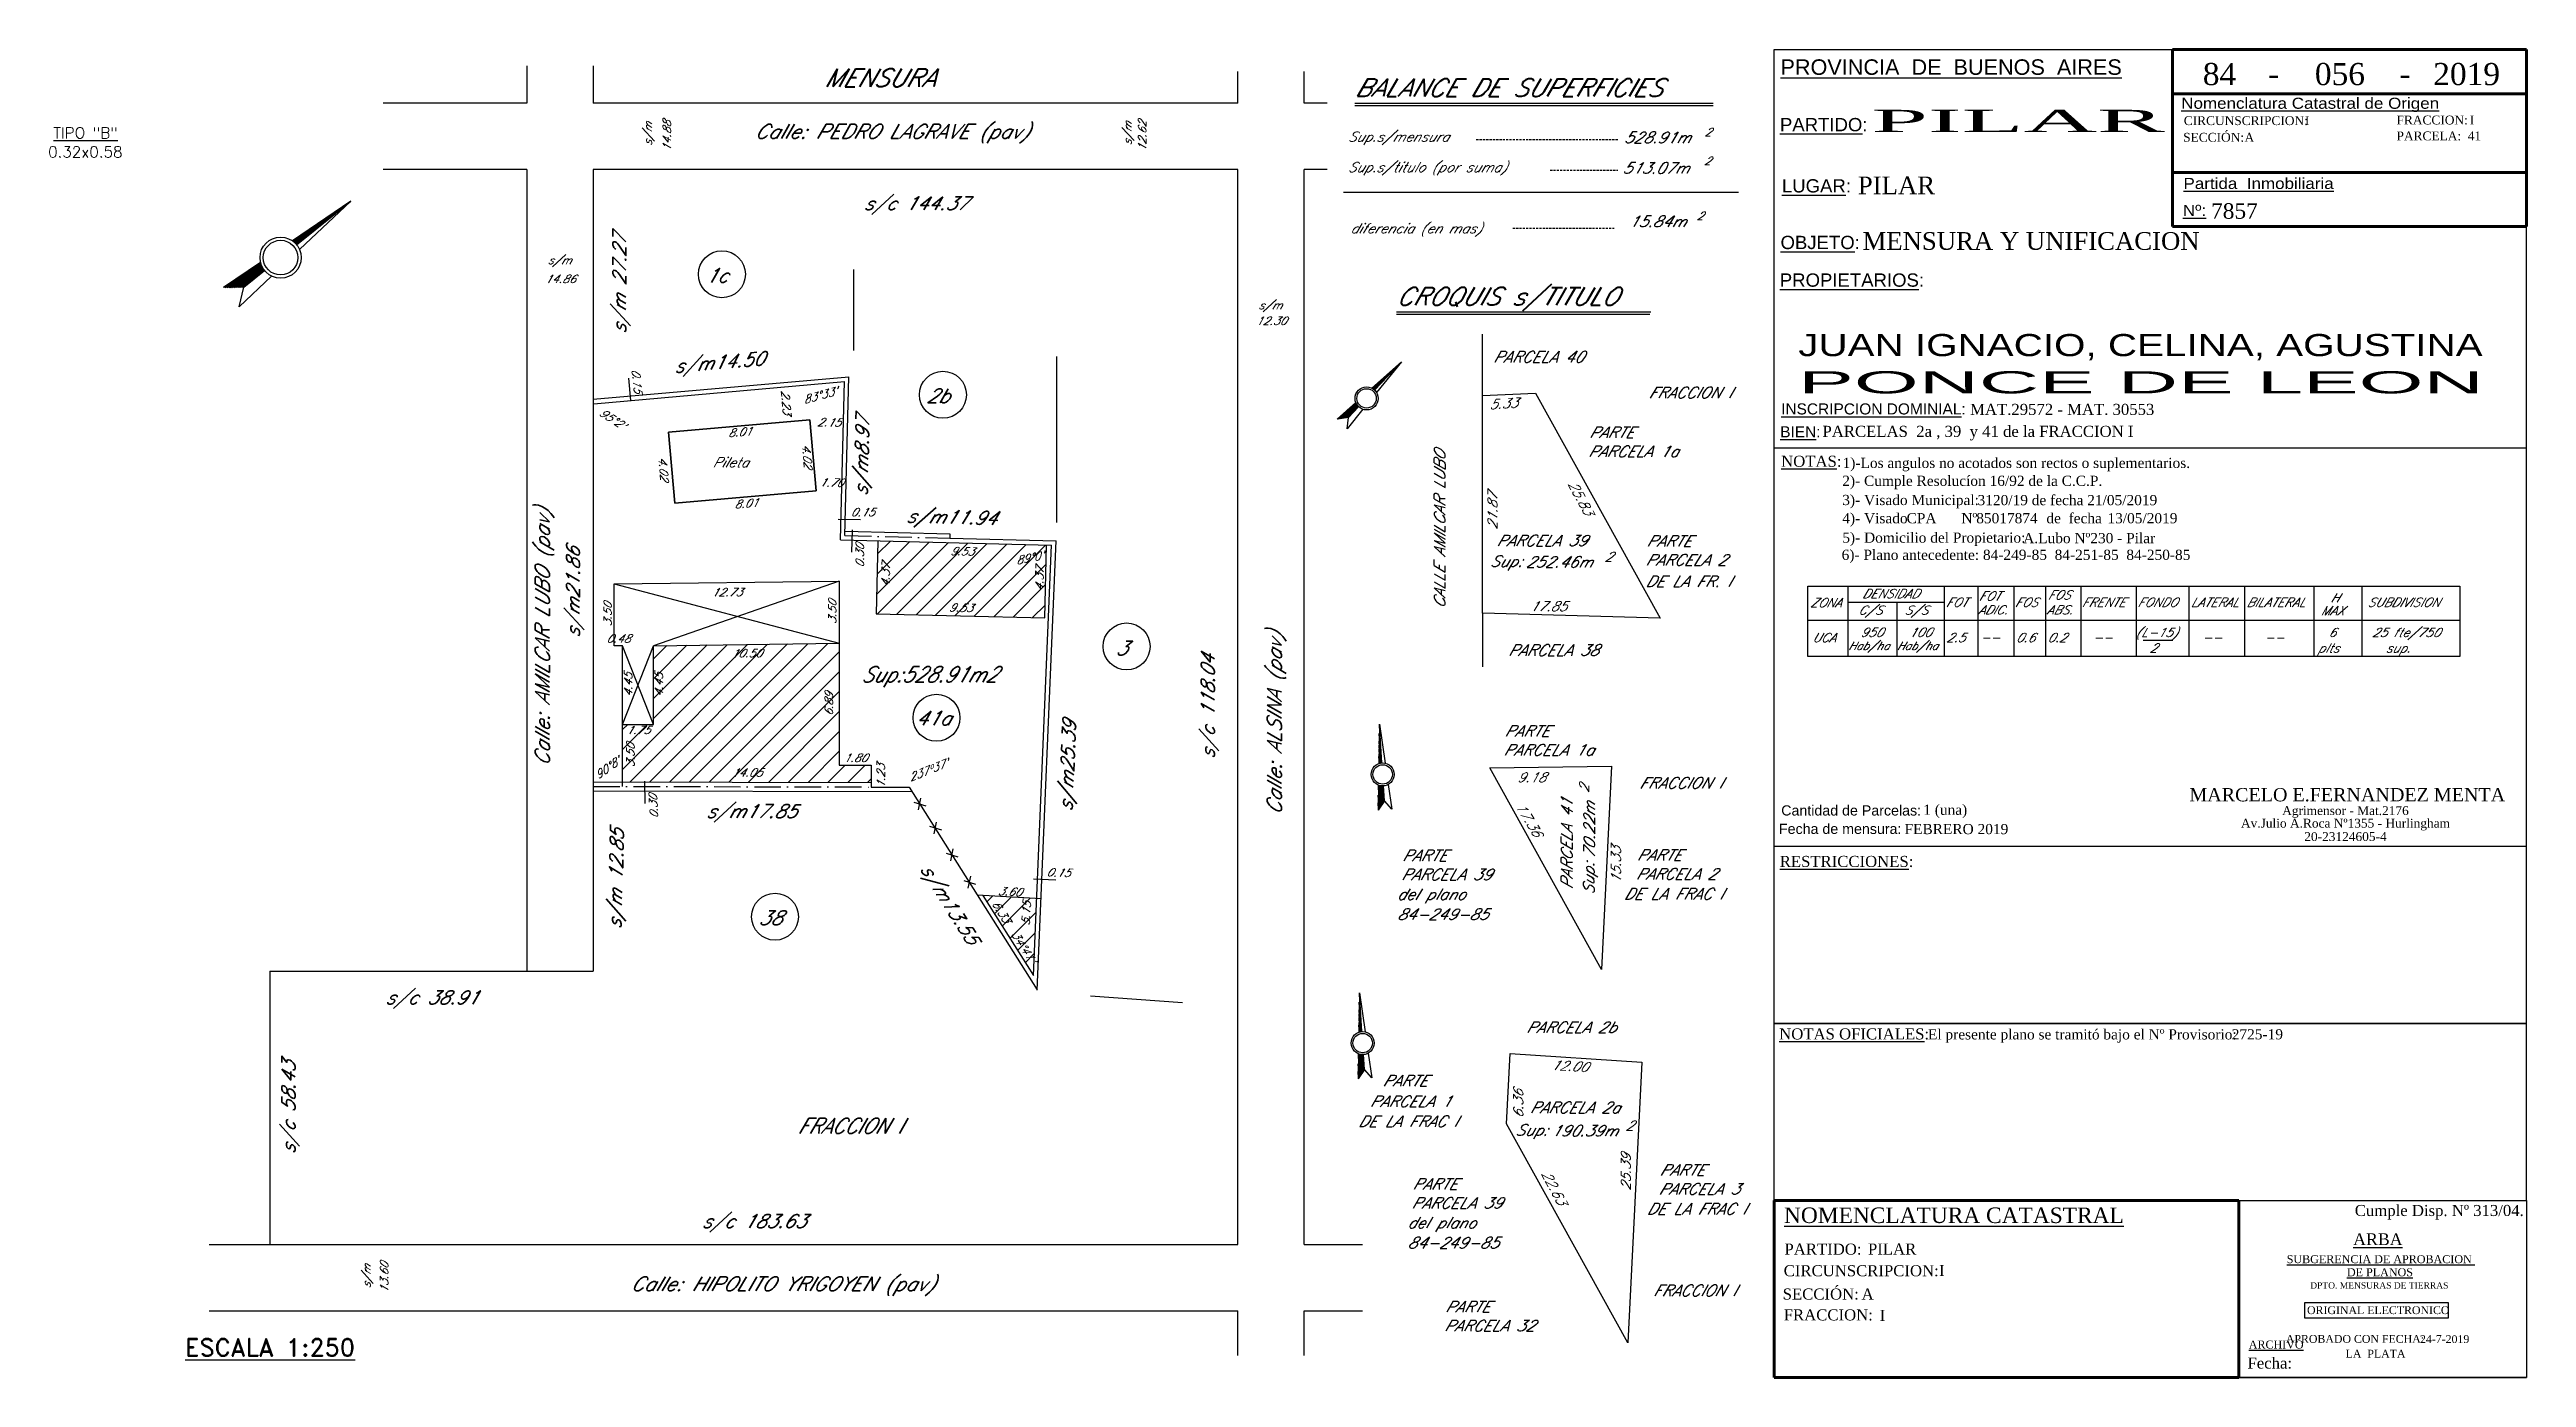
# Model space of a CAD drawing. Extents: x -151 to 409, y 412 to 712.
import ezdxf
from ezdxf.enums import TextEntityAlignment as Align

# ---------------------------------------------------------------- set-up
doc = ezdxf.new("R2010")
doc.units = 0
doc.linetypes.add('ACAD_ISO10W100', pattern=[18, 12, -3, 0, -3])
doc.linetypes.add('DASHED', pattern=[0.75, 0.5, -0.25])
doc.layers.get('0').update_dxf_attribs({"linetype": 'CONTINUOUS'})
doc.layers.get('Defpoints').update_dxf_attribs({"linetype": 'CONTINUOUS'})
for name, color, linetype in [('01', 1, 'CONTINUOUS'), ('02', 2, 'CONTINUOUS'), ('03', 3, 'CONTINUOUS'), ('04', 4, 'CONTINUOUS'), ('05', 7, 'CONTINUOUS'), ('06', 5, 'CONTINUOUS'), ('Accesiones 0', 1, 'CONTINUOUS'), ('CARATULA', 7, 'CONTINUOUS'), ('cotas edificio', 3, 'CONTINUOUS'), ('Mensura', 7, 'CONTINUOUS')]:
    doc.layers.add(name, color=color, linetype=linetype)
doc.styles.add('ARIAL', font='arial.ttf')
doc.styles.add('ROMAND', font='romand.shx', dxfattribs={"height": 4})
doc.styles.add('ROMANS', font='romans.shx', dxfattribs={"oblique": 30})
doc.styles.get("Standard").update_dxf_attribs({"font": 'ISOCP'})
doc.styles.add('Time New Roman', font='times.ttf')
doc.styles.add('Times New Roman', font='times.ttf')
doc.dimstyles.new('edificio 250', dxfattribs={"dimtxt": 1.8, "dimasz": 0.18, "dimexe": 0.18, "dimexo": 0.0625, "dimgap": 0, "dimtad": 0, "dimlfac": 0.25, "dimzin": 0, "dimdsep": 46, "dimtxsty": 'ROMANS', "dimblk": 'NONE', "dimcen": 0.09, "dimse1": 1, "dimse2": 1, "dimsd1": 1, "dimsd2": 1, "dimclrd": 2, "dimclre": 1, "dimclrt": 3, "dimaunit": 1, "dimadec": 1, "dimazin": 0, "dimtfac": 1, "dimtix": 1, "dimtofl": 0, "dimtmove": 2, "dimatfit": 3, "dimfxl": 0.18, "dimtolj": 1, "dimtzin": 0, "dimlwd": -1, "dimarcsym": 0})
doc.dimstyles.new('mensura 250', dxfattribs={"dimtxt": 3, "dimasz": 0.18, "dimexe": 0.18, "dimexo": 0.0625, "dimgap": 0, "dimtad": 0, "dimlfac": 0.25, "dimzin": 0, "dimdsep": 46, "dimtxsty": 'ROMANS', "dimblk": 'NONE', "dimcen": 0.09, "dimse1": 1, "dimse2": 1, "dimsd1": 1, "dimsd2": 1, "dimclrd": 2, "dimclre": 1, "dimclrt": 7, "dimaunit": 1, "dimadec": 1, "dimazin": 0, "dimtfac": 1, "dimtix": 1, "dimtofl": 0, "dimtmove": 2, "dimatfit": 3, "dimfxl": 0.18, "dimtolj": 1, "dimtzin": 0, "dimlwd": -1, "dimarcsym": 0})

msp = doc.modelspace()

# ---------------------------------------------------------------- texts
at = {"layer": '03', "style": 'ROMANS', "oblique": 30}
for s, height, p in [('Calle: PEDRO LAGRAVE (pav)', 3.21443, (8.838, 691.752)), ('Sup.s/mensura ', 2.2, (142.887, 691.072)), ('528.91m', 2.5, (205.287, 690.738)), ('2', 1.8, (223.499, 692.317)), ('Sup.s/titulo (por suma)', 2.2, (142.887, 684.184)), ('513.07m', 2.5, (204.975, 683.85)), ('2', 1.8, (223.391, 685.804)), ('diferencia (en mas) ', 2.2, (143.452, 670.34)), ('15.84m', 2.5, (206.397, 671.771)), ('2', 1.8, (221.704, 673.371)), ('PARCELA 40', 2.5, (175.728, 641.188)), ('PARCELA 1a', 2.5, (197.176, 619.82)), ('PARTE', 2.5, (197.402, 624.114)), ('Pileta', 2.2, (-0.709, 617.505)), ('PARTE', 2.5, (210.401, 599.595)), ('Sup:', 2.5, (174.991, 594.996)), ('252.46m', 2.5, (183.113, 594.845)), ('2', 2.158, (200.9, 596.184)), ('PARCELA 2', 2.5, (210.175, 595.301)), ('DE LA FR. I', 2.5, (210.175, 590.462)), ('ZONA', 2, (247.406, 585.887)), ('DENSIDAD', 2, (259.165, 587.945)), ('FOT', 2, (278.06, 585.979)), ('FOT', 2, (285.529, 587.397)), ('FOS', 2, (293.678, 585.979)), ('FOS', 2, (301.079, 587.645)), ('FRENTE', 2, (308.763, 585.979)), ('FONDO', 2, (321.376, 585.979)), ('LATERAL', 2, (333.417, 585.979)), ('BILATERAL', 2, (345.99, 585.979)), ('H', 2, (365.019, 586.995)), ('SUBDIVISION', 2, (373.337, 585.979)), ('C/S', 2, (258.29, 584.212)), ('S/S', 2, (268.716, 584.212)), ('ADIC.', 2, (285.333, 584.268)), ('ABS.', 2, (300.808, 584.268)), ('MAX', 2, (362.774, 584.074)), ('PARCELA 38', 2.5, (179.095, 574.916)), ('UCA', 2, (247.9, 578.004)), ('Hab/ha', 1.8, (256.018, 576.259)), ('950', 2, (258.733, 579.206)), ('Hab/ha', 1.8, (266.986, 576.259)), ('100', 2, (269.701, 579.206)), ('2.5', 2, (278.15, 578.004)), ('--', 2, (285.737, 578.004)), ('0.6', 2, (293.908, 578.004)), ('0.2', 2, (301.027, 578.004)), ('--', 2, (311.16, 578.004)), ('(L-15)', 2, (320.967, 579.165)), ('2', 2, (324.09, 575.652)), ('--', 2, (335.899, 578.004)), ('--', 2, (349.955, 578.004)), ('plts', 2, (362.128, 575.652)), ('6', 2, (364.496, 579.165)), ('25 fte/750', 2, (374.348, 579.165)), ('sup.', 2, (377.47, 575.652)), ('PARCELA 1a', 2.5, (178.062, 552.387)), ('PARTE', 2.5, (178.288, 556.681)), ('9.18', 2.1583, (181.154, 546.358)), ('PARCELA 39', 2.5, (154.908, 524.24)), ('PARTE', 2.5, (155.134, 528.533)), ('PARCELA 2', 2.5, (207.942, 524.359)), ('PARTE', 2.5, (208.168, 528.653)), ('del plano', 2.5, (153.934, 519.778)), ('DE LA FRAC I', 2.5, (205.285, 519.865)), ('84-249-85', 2.5, (154.015, 515.236)), ('PARCELA 2b', 2.5, (183.188, 489.715)), ('PARTE', 2.5, (150.736, 477.667)), ('DE LA FRAC I', 2.5, (145.204, 468.482)), ('PARCELA 1', 2.5, (147.861, 472.977)), ('Sup:', 2.5, (180.727, 466.486)), ('190.39m', 2.5, (188.848, 466.334)), ('2', 2.158, (205.658, 467.673)), ('PARTE', 2.5, (213.355, 457.483)), ('PARTE', 2.5, (157.492, 454.322)), ('PARCELA 3', 2.5, (213.129, 453.189)), ('del plano', 2.5, (156.292, 445.567)), ('PARCELA 39', 2.5, (157.266, 450.028)), ('DE LA FRAC I', 2.5, (210.472, 448.694)), ('84-249-85', 2.5, (156.373, 441.024)), ('Calle: HIPOLITO YRIGOYEN (pav)', 3.21443, (-19.222, 431.4)), ('PARTE', 2.5, (164.88, 426.576)), ('PARCELA 32', 2.5, (164.654, 422.282))]:
    msp.add_text(s, height=height, dxfattribs=at).set_placement(p)
for s, height, rotation, p in [('5.33', 2.1583, 3.74599, (174.898, 630.576)), ('CALLE AMILCAR LUBO', 2.5, 90, (164.948, 585.574)), ('21.87', 2.1583, 90, (176.696, 603.379)), ('25.83', 2.1583, 298.53075, (192.561, 613.798)), ('Calle: AMILCAR LUBO (pav)', 3.21443, 90, (-37.529, 549.927)), ('17.85', 2.1583, 359.66217, (184.039, 585.037)), ('Calle: ALSINA (pav)', 3.21443, 90, (127.944, 538.896)), ('2', 2.158, 90, (197.427, 543.91)), ('17.36', 2.1583, 300.79527, (180.767, 540.977)), ('70.22m', 2.5, 90, (198.766, 528.977)), ('15.33', 2.1583, 90, (204.612, 523.426)), ('Sup:', 2.5, 90, (198.614, 520.856)), ('12.00', 2.1583, 356.33743, (188.791, 481.413)), ('6.36', 2.1583, 90, (182.542, 470.362)), ('25.39', 2.1583, 90, (206.85, 454.013)), ('22.63', 2.1583, 298.12971, (186.56, 457.974))]:
    msp.add_text(s, height=height, rotation=rotation, dxfattribs=at).set_placement(p)
at = {"layer": '03', "color": 3, "char_height": 1.8, "attachment_point": 5, "style": 'ROMANS'}
for s, insert, rotation in [("\\A1;83°33'", (23.628, 633.712), 15.35698), ("\\A1;95°2'", (-23.343, 628.456), 327.64156), ("\\A1;89°0'", (70.956, 596.997), 11.35772), ("\\A1;90°8'", (-24.457, 549.504), 35.46575), ("\\A1;237º37'", (48.102, 549.03), 21.75677), ("\\A1;34°41'", (69.616, 509.217), 303.00212)]:
    msp.add_mtext(s, dxfattribs=dict(at, insert=insert, rotation=rotation))
at = {"layer": '05', "style": 'ROMANS', "oblique": 30}
for s, height, p in [('1c', 3.1261, (-2.357, 659.268)), ('2b', 3.1261, (47.599, 632.045)), ('FRACCION I', 2.5, (210.861, 633.117)), ('PARCELA 39', 2.5, (176.441, 599.684)), ('3', 3.126, (90.356, 575.037)), ('41a', 3.1261, (45.221, 559.255)), ('FRACCION I', 2.5, (208.749, 544.934)), ('38', 3.1261, (9.646, 514.125)), ('PARCELA 2a', 2.5, (183.976, 471.59)), ('FRACCION I', 2.5, (211.874, 430.247))]:
    msp.add_text(s, height=height, dxfattribs=at).set_placement(p)
at = {"layer": '05', "style": 'ROMANS', "oblique": 30, "width": 0.9}
for s, height, p in [('Sup:528.91m2', 3.49316, (32.911, 568.952)), ('FRACCION I', 3.4932, (18.529, 466.943))]:
    msp.add_text(s, height=height, dxfattribs=at).set_placement(p)
at = {"layer": '05', "style": 'ROMANS', "oblique": 30}
msp.add_text('PARCELA 41', height=2.5, rotation=90, dxfattribs=at).set_placement((193.675, 522.128))
at = {"layer": '06', "style": 'ROMANS', "oblique": 30}
for s, p in [('MENSURA', (24.504, 703.472)), ('BALANCE DE SUPERFICIES', (144.447, 701.244)), ('CROQUIS s/TITULO ', (153.825, 654.094))]:
    msp.add_text(s, height=4, dxfattribs=at).set_placement(p)
at = {"layer": 'CARATULA', "color": 2, "style": 'ROMAND'}
for s, p in [('%%uTIPO "B"', (-149.657, 691.785)), ('0.32x0.58', (-150.84, 687.482))]:
    msp.add_text(s, height=2.5, dxfattribs=at).set_placement(p)
at = {"layer": 'CARATULA', "color": 3, "linetype": 'Continuous', "style": 'ROMAND'}
msp.add_text('%%UESCALA 1:250', height=4, dxfattribs=at).set_placement((-119.871, 416.643))
at = {"layer": 'cotas edificio', "color": 3, "char_height": 1.8, "attachment_point": 5, "style": 'ROMANS'}
for s, insert, rotation in [('s/m', (-14.991, 692.74), 90), ('s/m', (93.425, 692.834), 90), ('12.62', (96.471, 692.278), 90), ('0.15', (-17.763, 637.03), 276.25673), ('0.15', (33.22, 607.35), 0.403), ('0.30', (32.615, 597.46), 90.04382), ('\\A1;4.37', (38.464, 593.084), 88.57075), ('\\A1;4.37', (73.218, 592.217), 88.57075), ('\\A1;9.53', (55.412, 585.753), 358.57075), ('0.30', (-14.014, 540.801), 93.00356), ('0.15', (77.465, 525.918), 358.17488), ('\\A1;6.33', (64.565, 517.147), 302.25272), ('s/m', (-78.548, 434.647), 90)]:
    msp.add_mtext(s, dxfattribs=dict(at, insert=insert, rotation=rotation))
for s, insert in [('\\A1;14.86', (-35.111, 660.026)), ('s/m', (-35.273, 664.005)), ('s/m', (125.351, 653.829))]:
    msp.add_mtext(s, dxfattribs=dict(at, insert=insert))

# ---------------------------------------------------------------- blocks, each defined once
blk = doc.blocks.new('MENS-V1-MA')
at = {"layer": 'CARATULA', "color": 8}
for p, q in [((0, 90), (90, 90)), ((0, 90), (90, 90)), ((0, 0), (0, 90)), ((90, 50), (90, 90)), ((90, 90), (90, 50)), ((90, 50), (170, 50)), ((170, 0), (170, 50)), ((0, 0), (170, 0)), ((0, 0), (170, 0))]:
    blk.add_line(p, q, dxfattribs=at)
at = {"layer": 'CARATULA', "color": 2, "style": 'ARIAL'}
for s, height, p in [('%%uPROVINCIA  DE  BUENOS  AIRES', 3.5, (1.39, 84.29)), ('%%uPARTIDO%%U:', 3, (1.27, 71.54)), ('%%uLUGAR%%U:', 3, (1.72, 57.71)), ('%%uOBJETO%%U:', 3, (1.4, 44.92)), ('%%UPROPIETARIOS%%U:', 3, (1.24, 36.42)), ('%%uINSCRIPCION DOMINIAL%%U:', 2.5, (1.54, 7.56)), ('%%uBIEN%%U:', 2.5, (1.33, 2.39))]:
    blk.add_text(s, height=height, dxfattribs=at).set_placement(p)
at = {"layer": 'CARATULA', "color": 3, "style": 'Time New Roman', "width": 8.977718, "flags": 4}
blk.add_attdef('PARTIDO', text='', height=5, dxfattribs=at).set_placement((21.95, 71.39), (88.23, 71.39), align=Align.FIT)
at = {"layer": 'CARATULA', "color": 3, "style": 'Time New Roman', "flags": 4}
for tag, p, height in [('LUGAR', (18.87, 57.31), 4), ('OBJETO', (19.93, 44.75), 4), ('INSCRIPCIONDOMINIAL', (44.25, 7.46), 2.5), ('BIEN', (10.89, 2.5), 2.5)]:
    blk.add_attdef(tag, p, '', height=height, dxfattribs=at)
at = {"layer": 'CARATULA', "color": 6, "style": 'ARIAL', "flags": 4}
for tag, width, p, p2 in [('PROPIETARIORENGLÓN1', 19.62236, (5.41, 28.64), (157.87, 28.64)), ('PROPIETARIORENGLÓN2', 19.908582, (5.41, 20.74), (160.09, 20.74)), ('PROPIETARIORENGLÓN3', 19.940384, (5.41, 12.32), (160.34, 12.32))]:
    blk.add_attdef(tag, text='', height=5, dxfattribs=dict(at, width=width)).set_placement(p, p2, align=Align.FIT)
blk = doc.blocks.new('MENS-V4-MA')
at = {"layer": 'CARATULA', "color": 8}
for p, q in [((0, 40), (170, 40)), ((0, 40), (170, 40)), ((0, 0), (0, 40)), ((170, 0), (170, 40)), ((0, 0), (170, 0)), ((170, 0), (0, 0))]:
    blk.add_line(p, q, dxfattribs=at)
at = {"layer": 'CARATULA', "color": 2, "style": 'Time New Roman'}
blk.add_text('%%uRESTRICCIONES%%U:', height=2.5, dxfattribs=at).set_placement((1.22, 35.33))
at = {"layer": 'CARATULA', "color": 3, "style": 'Time New Roman', "flags": 4}
for tag, p in [('RESTRICCION01', (1.84, 30.77)), ('RESTRICCION02', (1.84, 27.01)), ('RESTRICCION03', (1.84, 23.14)), ('RESTRICCION04', (1.84, 19.26)), ('RESTRICCION05', (1.84, 15.34)), ('RESTRICCION06', (1.84, 11.47)), ('RESTRICCION07', (1.84, 7.56)), ('RESTRICCION08', (1.84, 3.65))]:
    blk.add_attdef(tag, p, '', height=2.3, dxfattribs=at)
blk = doc.blocks.new('MENS-V6-MA')
at = {"layer": 'CARATULA', "color": 8, "lineweight": 80}
for p, q in [((105, 40), (0, 40)), ((0, 40), (0, 0)), ((105, 0), (105, 40)), ((105, 0), (0, 0))]:
    blk.add_line(p, q, dxfattribs=at)
at = {"layer": 'CARATULA', "color": 3, "style": 'Time New Roman'}
blk.add_text('%%UNOMENCLATURA CATASTRAL', height=3.5, dxfattribs=at).set_placement((2.19, 34.89))
at = {"layer": 'CARATULA', "color": 2, "linetype": 'Continuous', "lineweight": 25, "style": 'Times New Roman'}
for s, p in [('PARTIDO:', (2.29, 27.74)), ('CIRCUNSCRIPCION:', (2.12, 22.86))]:
    blk.add_text(s, height=2.5, dxfattribs=at).set_placement(p)
at = {"layer": 'CARATULA', "color": 3, "linetype": 'Continuous', "lineweight": 25, "style": 'Times New Roman'}
for tag, p in [('EXALTACION_DE_LA_CRUZ_XXXXXXX', (21.16, 27.76)), ('XXXXX', (86.53, 27.9)), ('XXXX', (37.22, 22.92)), ('XXXXXX', (86.31, 22.76)), ('XXX', (19.53, 18.12)), ('XXXXXX', (86.28, 17.66)), ('XXXXX', (20.19, 13.15)), ('XXXXXX', (17.83, 8.07))]:
    blk.add_attdef(tag, p, '', height=2.5, dxfattribs=at)
at = {"layer": 'CARATULA', "color": 2, "linetype": 'Continuous', "lineweight": 25, "style": 'Times New Roman'}
for tag, p in [('FRACCIÓN:', (65.91, 27.9)), ('PARCELA:', (65.67, 17.66)), ('CHACRA:', (1.82, 13.15))]:
    blk.add_attdef(tag, p, '', height=2.5, dxfattribs=at)
for tag, p in [('MANZANA:', (85.78, 22.76)), ('SECCIÓN:', (18.87, 18.12)), ('QUINTA:', (17.37, 8.07))]:
    blk.add_attdef(tag, text='', height=2.5, dxfattribs=at).set_placement(p, align=Align.RIGHT)
at = {"layer": 'CARATULA', "color": 3, "style": 'Time New Roman', "flags": 4}
blk.add_attdef('LOCALIDADFECHA', (3.81, 2.82), '', height=2.2, dxfattribs=at)
blk = doc.blocks.new('MENS-V5-MA')
at = {"layer": 'CARATULA', "color": 8}
for p, q in [((0, 40), (170, 40)), ((0, 0), (0, 40)), ((170, 0), (170, 40)), ((0, 0), (170, 0))]:
    blk.add_line(p, q, dxfattribs=at)
at = {"layer": 'CARATULA', "color": 2, "style": 'Time New Roman'}
blk.add_text('%%UNOTAS OFICIALES%%U:', height=2.5, dxfattribs=at).set_placement((1.1, 36.36))
at = {"layer": 'CARATULA', "color": 3, "style": 'Time New Roman'}
blk.add_text('El presente plano se tramitó bajo el Nº Provisorio:', height=2.3, dxfattribs=at).set_placement((34.73, 36.36))
at = {"layer": 'CARATULA', "color": 3, "style": 'Time New Roman', "flags": 4}
for tag, p in [('NOTAOFICIAL01', (1.43, 31.27)), ('NROPROVISORIO', (103.39, 36.38)), ('NOTAOFICIAL02', (1.64, 27.52)), ('NOTAOFICIAL03', (1.64, 24.04)), ('NOTAOFICIAL04', (1.64, 20.53)), ('NOTAOFICIAL05', (1.63, 16.8)), ('NOTAOFICIAL06', (1.64, 12.93)), ('NOTAOFICIAL07', (1.64, 9.11)), ('NOTAOFICIAL08', (1.64, 5.28))]:
    blk.add_attdef(tag, p, '', height=2.3, dxfattribs=at)
blk = doc.blocks.new('MENS-V7-MA')
at = {"layer": 'CARATULA', "color": 8}
for p, q in [((0, 40), (65, 40)), ((0, 40), (0, 0)), ((65, 40), (65, 0)), ((0, 0), (65, 0))]:
    blk.add_line(p, q, dxfattribs=at)
at = {"layer": 'CARATULA', "color": 3, "style": 'Time New Roman'}
blk.add_text('%%uARCHIVO', height=1.8, dxfattribs=at).set_placement((2.24, 6.53))
at = {"layer": 'CARATULA', "color": 2, "style": 'Time New Roman'}
blk.add_text('Fecha:', height=2.5, dxfattribs=at).set_placement((1.95, 2))
at = {"layer": 'CARATULA', "color": 3, "insert": (26.2, 38.97), "char_height": 2.5, "width": 38.7986, "attachment_point": 1}
blk.add_mtext('\\fRomantic|b0|i0|c2|p2;\\C2;Cumple Disp. Nº 313/04.', dxfattribs=at)
at = {"layer": 'CARATULA', "color": 3, "style": 'Time New Roman', "flags": 4}
blk.add_attdef('FILEFECHA', (11.72, 1.86), '', height=2.5, dxfattribs=at)
blk = doc.blocks.new('MENS-V2-MA')
at = {"layer": 'CARATULA', "color": 8, "lineweight": 80}
for p, q in [((0, 40), (80, 40)), ((0, 40), (0, 0)), ((80, 40), (80, 0)), ((80, 30), (0, 30)), ((0, 12.26), (80, 12.26)), ((0, 0), (80, 0))]:
    blk.add_line(p, q, dxfattribs=at)
at = {"layer": 'CARATULA', "color": 3, "style": 'Time New Roman'}
for p in [(21.63, 32.04), (51.25, 32.04)]:
    blk.add_text('-', height=5, dxfattribs=at).set_placement(p)
at = {"layer": 'CARATULA', "color": 2, "style": 'ARIAL', "width": 1.1}
for s, p in [('%%uNomenclatura Catastral de Origen', (1.97, 26.62)), ('%%uPartida  Inmobiliaria', (2.48, 8.5)), ('%%UNº:', (2.35, 2.41))]:
    blk.add_text(s, height=2.5, dxfattribs=at).set_placement(p)
at = {"layer": 'CARATULA', "color": 2, "lineweight": 25, "style": 'Times New Roman'}
blk.add_text('CIRCUNSCRIPCION:', height=2, dxfattribs=at).set_placement((2.55, 22.94))
at = {"layer": 'CARATULA', "color": 3, "style": 'Time New Roman'}
for tag, p in [('XXX', (10.62, 31.97)), ('XXXX', (37.84, 31.97)), ('XXXX', (66.48, 31.97))]:
    blk.add_attdef(tag, text='', height=5, dxfattribs=at).set_placement(p, align=Align.CENTER)
at = {"layer": 'CARATULA', "color": 3, "linetype": 'Continuous', "lineweight": 25, "style": 'Times New Roman'}
for tag, p, height in [('XXXX', (29.92, 22.95), 2), ('XXXXX', (66.74, 23.08), 2), ('XXXXX', (16.15, 15.57), 2), ('XXXXX', (16.28, 19.18), 2), ('XXXXX', (66.65, 19.49), 2), ('XXXXXX', (66.72, 15.75), 2), ('1234567890123456789012345', (8.71, 1.78), 3.5)]:
    blk.add_attdef(tag, p, '', height=height, dxfattribs=at)
at = {"layer": 'CARATULA', "color": 2, "linetype": 'Continuous', "lineweight": 25, "style": 'Times New Roman'}
for tag, p in [('FRACCIÓN:', (50.63, 23.08)), ('CHACRA:', (2.41, 15.57)), ('SECCIÓN:', (2.41, 19.18)), ('MANZANA:', (50.45, 19.49)), ('PARCELA:', (50.63, 15.75))]:
    blk.add_attdef(tag, p, '', height=2, dxfattribs=at)
blk = doc.blocks.new('MENS-V3-MAI')
at = {"layer": 'CARATULA', "color": 8}
for p, q in [((0, 90), (170, 90)), ((0, 0), (0, 90)), ((170, 0), (170, 90)), ((0, 0), (170, 0))]:
    blk.add_line(p, q, dxfattribs=at)
at = {"layer": 'CARATULA', "color": 2}
for s, height, style, p in [('%%UNOTAS%%U:', 2.5, 'Time New Roman', (1.54, 85.74)), ('Cantidad de Parcelas:', 2.3, 'ARIAL', (1.56, 6.95)), ('Fecha de mensura:', 2.3, 'ARIAL', (1.05, 2.79))]:
    blk.add_text(s, height=height, dxfattribs=dict(at, style=style)).set_placement(p)
at = {"layer": 'CARATULA', "color": 3, "style": 'Time New Roman'}
for s, p in [('2)- Cumple Resolucíon 16/92 de la C.C.P.', (15.36, 81.42)), ('3)- Visado Municipal:', (15.36, 77.09)), ('4)- Visado              Nº                  de  fecha', (15.36, 72.97)), ('5)- Domicilio del Propietario:', (15.36, 68.59))]:
    blk.add_text(s, height=2.3, dxfattribs=at).set_placement(p)
at = {"layer": 'CARATULA', "color": 3, "style": 'Time New Roman', "flags": 4}
for tag, p in [('NOTA1', (15.43, 85.47)), ('VISADOMUNICIPALNº', (45.93, 77.06)), ('CPA/CPI', (29.9, 72.97)), ('NºDEVISADO', (45.63, 72.97)), ('FECHADEVISADO', (73.56, 72.97)), ('DOMICILIOPROPIETARIO', (56.25, 68.48)), ('NOTA06', (15.22, 64.71)), ('NOTA07', (15.22, 60.66)), ('NOTA08', (15.22, 56.89)), ('NOTA09', (15.22, 52.93)), ('NOTA10', (15.22, 49.16)), ('NOTA11', (15.22, 45.41)), ('NOTA12', (15.22, 41.6)), ('NOTA13', (15.22, 37.73)), ('NOTA14', (15.22, 34.37)), ('NOTA15', (15.22, 30.83)), ('NOTA16', (15.22, 27.59)), ('NOTA17', (15.22, 24.04)), ('NOTA18', (15.22, 20.6)), ('CANTIDADPARCELAS', (33.66, 7.11)), ('FECHAMENSURA', (29.43, 2.74))]:
    blk.add_attdef(tag, p, '', height=2.3, dxfattribs=at)
at = {"layer": 'CARATULA', "color": 4, "style": 'Time New Roman', "flags": 4}
blk.add_attdef('NOMBREPROFESIONAL', text='', height=3, dxfattribs=at).set_placement((129.51, 10.15), align=Align.CENTER)
at = {"layer": 'CARATULA', "color": 2, "style": 'Time New Roman', "flags": 4}
for tag, p in [('DOMICILIOPROFESIONAL', (129.09, 4.22)), ('TITULO-MATRICULANº', (129.09, 7.06)), ('E-MAIL', (129.09, 1.2))]:
    blk.add_attdef(tag, text='', height=2, dxfattribs=at).set_placement(p, align=Align.CENTER)
blk = doc.blocks.new('*X20')
at = {"color": 0}
for p, q in [((33.866, 36.942), (34.492, 37.568)), ((33.885, 36.926), (34.729, 37.77)), ((33.904, 36.909), (34.967, 37.972)), ((34.454, 37.494), (34.432, 37.517)), ((34.493, 37.491), (34.463, 37.521)), ((34.489, 37.53), (34.47, 37.549)), ((34.528, 37.526), (34.498, 37.556)), ((34.524, 37.565), (34.508, 37.582)), ((34.564, 37.561), (34.533, 37.592)), ((34.56, 37.6), (34.546, 37.614)), ((34.599, 37.597), (34.569, 37.627)), ((34.595, 37.636), (34.584, 37.647)), ((34.634, 37.632), (34.604, 37.662)), ((34.631, 37.671), (34.623, 37.679)), ((34.67, 37.667), (34.642, 37.695)), ((34.666, 37.706), (34.661, 37.712)), ((34.705, 37.703), (34.68, 37.728)), ((34.701, 37.742), (34.699, 37.744)), ((34.74, 37.738), (34.718, 37.76)), ((34.776, 37.773), (34.756, 37.793)), ((34.811, 37.809), (34.795, 37.825)), ((34.847, 37.844), (34.833, 37.858)), ((34.882, 37.879), (34.871, 37.89)), ((34.917, 37.915), (34.909, 37.923)), ((34.953, 37.95), (34.947, 37.955)), ((34.988, 37.985), (34.986, 37.988)), ((33.824, 36.971), (34.017, 37.164)), ((33.87, 36.982), (33.839, 37.013)), ((33.888, 36.929), (33.844, 36.973)), ((33.846, 36.957), (34.255, 37.366)), ((33.906, 37.017), (33.878, 37.045)), ((33.923, 36.964), (33.879, 37.008)), ((33.927, 36.925), (33.897, 36.955)), ((33.959, 36.999), (33.915, 37.044)), ((33.941, 37.052), (33.916, 37.078)), ((33.963, 36.96), (33.932, 36.991)), ((33.994, 37.035), (33.95, 37.079)), ((33.976, 37.088), (33.954, 37.11)), ((33.998, 36.996), (33.968, 37.026)), ((34.03, 37.07), (33.985, 37.114)), ((34.012, 37.123), (33.992, 37.143)), ((34.033, 37.031), (34.003, 37.061)), ((34.065, 37.105), (34.021, 37.15)), ((34.047, 37.158), (34.03, 37.175)), ((34.069, 37.066), (34.038, 37.097)), ((34.1, 37.141), (34.056, 37.185)), ((34.083, 37.194), (34.069, 37.208)), ((34.104, 37.102), (34.074, 37.132)), ((34.136, 37.176), (34.091, 37.22)), ((34.118, 37.229), (34.107, 37.24)), ((34.139, 37.137), (34.109, 37.167)), ((34.171, 37.211), (34.127, 37.256)), ((34.175, 37.172), (34.144, 37.203)), ((34.153, 37.265), (34.145, 37.273)), ((34.206, 37.247), (34.164, 37.289)), ((34.21, 37.208), (34.18, 37.238)), ((34.189, 37.3), (34.183, 37.305)), ((34.242, 37.282), (34.202, 37.321)), ((34.245, 37.243), (34.215, 37.273)), ((34.224, 37.335), (34.221, 37.338)), ((34.277, 37.318), (34.241, 37.354)), ((34.281, 37.278), (34.25, 37.309)), ((34.312, 37.353), (34.279, 37.386)), ((34.316, 37.314), (34.286, 37.344)), ((34.348, 37.388), (34.317, 37.419)), ((34.352, 37.349), (34.321, 37.379)), ((34.383, 37.424), (34.355, 37.451)), ((34.387, 37.384), (34.357, 37.415)), ((34.422, 37.42), (34.392, 37.45)), ((34.418, 37.459), (34.393, 37.484)), ((34.458, 37.455), (34.427, 37.485)), ((32.532, 35.784), (33.148, 36.4)), ((33.128, 36.381), (33.114, 36.395)), ((33.151, 36.393), (33.137, 36.407)), ((32.409, 35.768), (32.593, 35.952)), ((32.45, 35.773), (32.831, 36.154)), ((32.509, 35.833), (32.483, 35.859)), ((32.491, 35.779), (33.068, 36.356)), ((32.562, 35.815), (32.518, 35.859)), ((32.545, 35.868), (32.522, 35.891)), ((32.598, 35.85), (32.553, 35.895)), ((32.58, 35.903), (32.56, 35.924)), ((32.615, 35.797), (32.571, 35.841)), ((32.573, 35.79), (33.159, 36.376)), ((32.633, 35.886), (32.589, 35.93)), ((32.615, 35.939), (32.598, 35.956)), ((32.651, 35.833), (32.606, 35.877)), ((32.613, 35.795), (33.171, 36.353)), ((32.668, 35.921), (32.624, 35.965)), ((32.651, 35.974), (32.636, 35.989)), ((32.686, 35.868), (32.642, 35.912)), ((32.654, 35.801), (33.184, 36.33)), ((32.704, 35.956), (32.659, 36.001)), ((32.704, 35.815), (32.659, 35.859)), ((32.686, 36.009), (32.674, 36.021)), ((32.721, 35.903), (32.677, 35.948)), ((32.695, 35.806), (33.198, 36.309)), ((32.739, 35.992), (32.695, 36.036)), ((32.739, 35.85), (32.695, 35.895)), ((32.721, 36.045), (32.713, 36.054)), ((32.757, 35.939), (32.713, 35.983)), ((32.741, 35.813), (32.713, 35.841)), ((32.774, 35.886), (32.73, 35.93)), ((32.774, 36.027), (32.732, 36.07)), ((32.736, 35.812), (33.213, 36.289)), ((32.792, 35.974), (32.748, 36.018)), ((32.792, 35.833), (32.748, 35.877)), ((32.757, 36.08), (32.751, 36.086)), ((32.81, 35.921), (32.766, 35.965)), ((32.81, 36.062), (32.77, 36.102)), ((32.777, 35.817), (33.229, 36.269)), ((32.827, 36.009), (32.783, 36.054)), ((32.827, 35.868), (32.783, 35.912)), ((32.792, 36.115), (32.789, 36.119)), ((32.845, 35.956), (32.801, 36.001)), ((32.831, 35.829), (32.801, 35.859)), ((32.845, 36.098), (32.808, 36.135)), ((32.818, 35.823), (33.246, 36.251)), ((32.863, 36.045), (32.819, 36.089)), ((32.863, 35.903), (32.819, 35.948)), ((32.827, 36.151), (32.827, 36.151)), ((32.88, 35.992), (32.836, 36.036)), ((32.867, 35.864), (32.836, 35.895)), ((32.88, 36.133), (32.846, 36.167)), ((32.898, 36.08), (32.854, 36.124)), ((32.898, 35.939), (32.854, 35.983)), ((32.916, 36.027), (32.872, 36.071)), ((32.902, 35.9), (32.872, 35.93)), ((32.916, 36.169), (32.884, 36.2)), ((32.933, 36.115), (32.889, 36.16)), ((32.933, 35.974), (32.889, 36.018)), ((32.951, 36.062), (32.907, 36.107)), ((32.937, 35.935), (32.907, 35.965)), ((32.951, 36.204), (32.923, 36.232)), ((32.969, 36.151), (32.925, 36.195)), ((32.969, 36.009), (32.925, 36.054)), ((32.987, 36.098), (32.942, 36.142)), ((32.973, 35.97), (32.942, 36.001)), ((33.004, 36.186), (32.96, 36.23)), ((33.004, 36.045), (32.96, 36.089)), ((32.987, 36.239), (32.961, 36.265)), ((33.022, 36.133), (32.978, 36.177)), ((33.008, 36.006), (32.978, 36.036)), ((33.04, 36.222), (32.995, 36.266)), ((33.04, 36.08), (32.995, 36.124)), ((33.022, 36.275), (32.999, 36.297)), ((33.057, 36.169), (33.013, 36.213)), ((33.043, 36.041), (33.013, 36.071)), ((33.075, 36.257), (33.031, 36.301)), ((33.075, 36.115), (33.031, 36.16)), ((33.057, 36.31), (33.037, 36.33)), ((33.093, 36.204), (33.048, 36.248)), ((33.079, 36.076), (33.048, 36.107)), ((33.11, 36.292), (33.066, 36.336)), ((33.11, 36.151), (33.066, 36.195)), ((33.093, 36.345), (33.075, 36.362)), ((33.128, 36.239), (33.084, 36.283)), ((33.114, 36.112), (33.084, 36.142)), ((33.146, 36.328), (33.101, 36.372)), ((33.146, 36.186), (33.101, 36.23)), ((33.163, 36.275), (33.119, 36.319)), ((33.149, 36.147), (33.119, 36.177)), ((33.181, 36.222), (33.137, 36.266)), ((33.193, 36.315), (33.154, 36.354)), ((33.185, 36.182), (33.154, 36.213)), ((33.216, 36.257), (33.172, 36.301)), ((33.22, 36.218), (33.19, 36.248)), ((32.43, 35.771), (32.407, 35.793)), ((32.474, 35.797), (32.445, 35.826)), ((32.461, 35.775), (32.447, 35.788)), ((32.523, 35.783), (32.483, 35.824)), ((32.554, 35.787), (32.536, 35.806)), ((32.648, 35.8), (32.624, 35.824)), ((32.679, 35.804), (32.677, 35.806)), ((32.772, 35.817), (32.766, 35.824))]:
    blk.add_line(p, q, dxfattribs=at)
blk = doc.blocks.new('*X19')
at = {"color": 0}
for p, q in [((33.904, 36.909), (34.967, 37.972)), ((34.516, 37.521), (34.479, 37.557)), ((34.564, 37.561), (34.538, 37.587)), ((34.604, 37.609), (34.575, 37.638)), ((34.652, 37.65), (34.626, 37.676)), ((34.692, 37.698), (34.67, 37.72)), ((34.74, 37.738), (34.718, 37.76)), ((34.781, 37.786), (34.766, 37.801)), ((34.829, 37.826), (34.814, 37.842)), ((34.869, 37.874), (34.861, 37.882)), ((34.917, 37.915), (34.909, 37.923)), ((34.958, 37.963), (34.957, 37.964)), ((35.006, 38.003), (35.005, 38.004)), ((33.835, 36.964), (33.811, 36.988)), ((33.856, 36.949), (34.373, 37.467)), ((33.985, 36.991), (33.906, 37.07)), ((33.945, 36.943), (33.919, 36.968)), ((34.074, 37.079), (34.002, 37.151)), ((34.033, 37.031), (34.007, 37.057)), ((34.122, 37.119), (34.096, 37.145)), ((34.162, 37.167), (34.097, 37.232)), ((34.21, 37.208), (34.184, 37.234)), ((34.25, 37.256), (34.193, 37.313)), ((34.299, 37.296), (34.273, 37.322)), ((34.339, 37.344), (34.288, 37.395)), ((34.387, 37.384), (34.361, 37.41)), ((34.427, 37.432), (34.384, 37.476)), ((34.475, 37.473), (34.449, 37.499)), ((32.511, 35.782), (33.143, 36.413)), ((32.409, 35.768), (32.593, 35.952)), ((32.483, 35.841), (32.474, 35.85)), ((32.615, 35.797), (32.522, 35.891)), ((32.571, 35.93), (32.569, 35.932)), ((32.613, 35.795), (33.171, 36.353)), ((32.704, 35.886), (32.617, 35.972)), ((32.695, 35.806), (32.637, 35.864)), ((32.792, 35.974), (32.713, 36.054)), ((32.716, 35.809), (33.205, 36.299)), ((32.836, 35.841), (32.726, 35.952)), ((32.88, 36.062), (32.808, 36.135)), ((32.925, 35.93), (32.814, 36.04)), ((32.818, 35.823), (33.246, 36.251)), ((32.884, 35.882), (32.858, 35.908)), ((33.013, 36.018), (32.903, 36.129)), ((32.969, 36.151), (32.904, 36.216)), ((32.973, 35.97), (32.947, 35.996)), ((33.101, 36.107), (32.991, 36.217)), ((33.057, 36.239), (32.999, 36.297)), ((33.061, 36.059), (33.035, 36.085)), ((33.19, 36.195), (33.079, 36.306)), ((33.146, 36.328), (33.095, 36.379)), ((33.149, 36.147), (33.124, 36.173)), ((33.238, 36.235), (33.212, 36.261)), ((32.383, 35.764), (32.378, 35.769)), ((32.461, 35.775), (32.426, 35.81)), ((32.772, 35.817), (32.77, 35.819))]:
    blk.add_line(p, q, dxfattribs=at)
blk = doc.blocks.new('*D27')
at = {"layer": 'Defpoints', "color": 0, "transparency": 16777216}
for p in [(-26.48, 545.37), (-21.47, 545.23), (-27.61, 503.63)]:
    blk.add_point(p, dxfattribs=at)
at = {"layer": 'cotas edificio', "color": 7, "transparency": 16777216, "insert": (-22.04, 524.36), "char_height": 3, "attachment_point": 5, "rotation": 88.4424, "style": 'ROMANS'}
blk.add_mtext('\\A1;s/m 12.85', dxfattribs=at)
blk = doc.blocks.new('_None')
blk = doc.blocks.new('*D28')
at = {"layer": 'Defpoints', "color": 0, "transparency": 16777216}
for p in [(-27.62, 684.78), (-21.23, 684.78), (-27.62, 632.88)]:
    blk.add_point(p, dxfattribs=at)
at = {"layer": 'cotas edificio', "color": 7, "transparency": 16777216, "insert": (-21.23, 658.83), "char_height": 3, "attachment_point": 5, "rotation": 90, "style": 'ROMANS'}
blk.add_mtext('\\A1;s/m 27.27', dxfattribs=at)
blk = doc.blocks.new('*D29')
at = {"layer": 'Defpoints', "color": 0, "transparency": 16777216}
for p in [(-27.61, 684.78), (118.05, 684.78), (118.05, 676.62)]:
    blk.add_point(p, dxfattribs=at)
at = {"layer": 'cotas edificio', "color": 7, "transparency": 16777216, "insert": (45.22, 676.62), "char_height": 3, "attachment_point": 5, "style": 'ROMANS'}
blk.add_mtext('\\A1;s/c 144.37', dxfattribs=at)
blk = doc.blocks.new('*D30')
at = {"layer": 'Defpoints', "color": 0, "transparency": 16777216}
for p in [(-100.76, 503.63), (-27.61, 503.63), (-100.76, 497.21)]:
    blk.add_point(p, dxfattribs=at)
at = {"layer": 'cotas edificio', "color": 7, "transparency": 16777216, "insert": (-64.18, 497.21), "char_height": 3, "attachment_point": 5, "style": 'ROMANS'}
blk.add_mtext('\\A1;s/c 38.91', dxfattribs=at)
blk = doc.blocks.new('*D31')
at = {"layer": 'Defpoints', "color": 0, "transparency": 16777216}
for p in [(-100.76, 503.63), (-100.76, 441.87), (-95.99, 441.87)]:
    blk.add_point(p, dxfattribs=at)
at = {"layer": 'cotas edificio', "color": 7, "transparency": 16777216, "insert": (-95.99, 472.75), "char_height": 3, "attachment_point": 5, "rotation": 90, "style": 'ROMANS'}
blk.add_mtext('\\A1;s/c 58.43', dxfattribs=at)
blk = doc.blocks.new('*D32')
at = {"layer": 'Defpoints', "color": 0, "transparency": 16777216}
for p in [(118.05, 446.68), (-100.76, 441.87), (118.05, 441.87)]:
    blk.add_point(p, dxfattribs=at)
at = {"layer": 'cotas edificio', "color": 7, "transparency": 16777216, "insert": (8.64, 446.68), "char_height": 3, "attachment_point": 5, "style": 'ROMANS'}
blk.add_mtext('\\A1;s/c 183.63', dxfattribs=at)
blk = doc.blocks.new('*D33')
at = {"layer": 'Defpoints', "color": 0, "transparency": 16777216}
for p in [(118.05, 684.78), (111.8, 441.87), (118.05, 441.87)]:
    blk.add_point(p, dxfattribs=at)
at = {"layer": 'cotas edificio', "color": 7, "transparency": 16777216, "insert": (111.8, 563.32), "char_height": 3, "attachment_point": 5, "rotation": 90, "style": 'ROMANS'}
blk.add_mtext('\\A1;s/c 118.04', dxfattribs=at)
blk = doc.blocks.new('*D35')
at = {"layer": 'Defpoints', "color": 0, "transparency": 16777216}
for p in [(-27.61, 699.78), (-10.97, 699.78), (-27.61, 684.78)]:
    blk.add_point(p, dxfattribs=at)
at = {"layer": 'cotas edificio', "color": 3, "transparency": 16777216, "insert": (-10.97, 692.28), "char_height": 1.8, "attachment_point": 5, "rotation": 90, "style": 'ROMANS'}
blk.add_mtext('\\A1;14.88', dxfattribs=at)
blk = doc.blocks.new('*D36')
at = {"layer": 'Defpoints', "color": 0, "transparency": 16777216}
for p in [(-100.76, 441.87), (-100.76, 426.87), (-74.88, 426.87)]:
    blk.add_point(p, dxfattribs=at)
at = {"layer": 'cotas edificio', "color": 3, "transparency": 16777216, "insert": (-74.88, 434.37), "char_height": 1.8, "attachment_point": 5, "rotation": 90, "style": 'ROMANS'}
blk.add_mtext('\\A1;13.60', dxfattribs=at)
blk = doc.blocks.new('*D37')
at = {"layer": 'Defpoints', "color": 0, "transparency": 16777216}
for p in [(118.05, 684.78), (133.05, 684.78), (133.05, 650.57)]:
    blk.add_point(p, dxfattribs=at)
at = {"layer": 'cotas edificio', "color": 3, "transparency": 16777216, "insert": (125.55, 650.57), "char_height": 1.8, "attachment_point": 5, "style": 'ROMANS'}
blk.add_mtext('\\A1;12.30', dxfattribs=at)
blk = doc.blocks.new('*D54')
at = {"layer": 'Defpoints', "color": 0, "transparency": 16777216}
for p in [(-27.61, 632.84), (-31.7, 545.4), (-27.61, 545.4)]:
    blk.add_point(p, dxfattribs=at)
at = {"layer": 'Mensura', "color": 7, "transparency": 16777216, "insert": (-31.7, 589.12), "char_height": 3, "attachment_point": 5, "rotation": 90, "style": 'ROMANS'}
blk.add_mtext('\\A1;s/m21.86', dxfattribs=at)
blk = doc.blocks.new('*D55')
at = {"layer": 'Defpoints', "color": 0, "transparency": 16777216}
for p in [(-28.08, 638.16), (-27.61, 632.84), (30.17, 637.92)]:
    blk.add_point(p, dxfattribs=at)
at = {"layer": 'Mensura', "color": 7, "transparency": 16777216, "insert": (0.81, 640.7), "char_height": 3, "attachment_point": 5, "rotation": 5.0251, "style": 'ROMANS'}
blk.add_mtext('\\A1;s/m14.50', dxfattribs=at)
blk = doc.blocks.new('*D56')
at = {"layer": 'Defpoints', "color": 0, "transparency": 16777216}
for p in [(30.17, 637.92), (29.27, 602.06), (33.08, 601.96)]:
    blk.add_point(p, dxfattribs=at)
at = {"layer": 'Mensura', "color": 7, "transparency": 16777216, "insert": (33.53, 619.9), "char_height": 3, "attachment_point": 5, "rotation": 88.5708, "style": 'ROMANS'}
blk.add_mtext('\\A1;s/m8.97', dxfattribs=at)
blk = doc.blocks.new('*D57')
at = {"layer": 'Defpoints', "color": 0, "transparency": 16777216}
for p in [(21.32, 628.19), (-10.6, 625.39), (-10.48, 624.02)]:
    blk.add_point(p, dxfattribs=at)
at = {"layer": 'cotas edificio', "color": 3, "transparency": 16777216, "insert": (5.48, 625.42), "char_height": 1.8, "attachment_point": 5, "rotation": 5.0251, "style": 'ROMANS'}
blk.add_mtext('\\A1;8.01', dxfattribs=at)
blk = doc.blocks.new('*D58')
at = {"layer": 'Defpoints', "color": 0, "transparency": 16777216}
for p in [(22.73, 612.17), (22.86, 610.7), (-9.19, 609.37)]:
    blk.add_point(p, dxfattribs=at)
at = {"layer": 'cotas edificio', "color": 3, "transparency": 16777216, "insert": (6.9, 609.3), "char_height": 1.8, "attachment_point": 5, "rotation": 5.0251, "style": 'ROMANS'}
blk.add_mtext('\\A1;8.01', dxfattribs=at)
blk = doc.blocks.new('*D59')
at = {"layer": 'Defpoints', "color": 0, "transparency": 16777216}
for p in [(-10.6, 625.39), (-11.03, 609.21), (-9.19, 609.37)]:
    blk.add_point(p, dxfattribs=at)
at = {"layer": 'cotas edificio', "color": 3, "transparency": 16777216, "insert": (-11.74, 617.21), "char_height": 1.8, "attachment_point": 5, "rotation": 275.0251, "style": 'ROMANS'}
blk.add_mtext('\\A1;4.02', dxfattribs=at)
blk = doc.blocks.new('*D60')
at = {"layer": 'Defpoints', "color": 0, "transparency": 16777216}
for p in [(21.32, 628.19), (21.43, 612.06), (22.73, 612.17)]:
    blk.add_point(p, dxfattribs=at)
at = {"layer": 'cotas edificio', "color": 3, "transparency": 16777216, "insert": (20.73, 620.07), "char_height": 1.8, "attachment_point": 5, "rotation": 275.0251, "style": 'ROMANS'}
blk.add_mtext('\\A1;4.02', dxfattribs=at)
blk = doc.blocks.new('*D61')
at = {"layer": 'Defpoints', "color": 0, "transparency": 16777216}
for p in [(-22.93, 591.18), (-22.91, 588.99), (27.99, 591.72)]:
    blk.add_point(p, dxfattribs=at)
at = {"layer": 'cotas edificio', "color": 3, "transparency": 16777216, "insert": (2.55, 589.26), "char_height": 1.8, "attachment_point": 5, "rotation": 0.607, "style": 'ROMANS'}
blk.add_mtext('\\A1;12.73', dxfattribs=at)
blk = doc.blocks.new('*D62')
at = {"layer": 'Defpoints', "color": 0, "transparency": 16777216}
for p in [(-24.37, 591.18), (-22.93, 591.18), (-22.93, 577.18)]:
    blk.add_point(p, dxfattribs=at)
at = {"layer": 'cotas edificio', "color": 3, "transparency": 16777216, "insert": (-24.37, 584.18), "char_height": 1.8, "attachment_point": 5, "rotation": 89.9999, "style": 'ROMANS'}
blk.add_mtext('\\A1;3.50', dxfattribs=at)
blk = doc.blocks.new('*D63')
at = {"layer": 'Defpoints', "color": 0, "transparency": 16777216}
for p in [(-22.93, 578.78), (-22.93, 577.18), (-21.01, 577.18)]:
    blk.add_point(p, dxfattribs=at)
at = {"layer": 'cotas edificio', "color": 3, "transparency": 16777216, "insert": (-21.97, 578.78), "char_height": 1.8, "attachment_point": 5, "rotation": 359.9999, "style": 'ROMANS'}
blk.add_mtext('\\A1;0.48', dxfattribs=at)
blk = doc.blocks.new('*D64')
at = {"layer": 'Defpoints', "color": 0, "transparency": 16777216}
for p in [(-14.01, 577.18), (27.98, 577.72), (28.01, 575.74)]:
    blk.add_point(p, dxfattribs=at)
at = {"layer": 'cotas edificio', "color": 3, "transparency": 16777216, "insert": (7.01, 575.47), "char_height": 1.8, "attachment_point": 5, "rotation": 0.7359, "style": 'ROMANS'}
blk.add_mtext('\\A1;10.50', dxfattribs=at)
blk = doc.blocks.new('*D65')
at = {"layer": 'Defpoints', "color": 0, "transparency": 16777216}
for p in [(27.99, 591.72), (26.41, 577.72), (27.99, 577.72)]:
    blk.add_point(p, dxfattribs=at)
at = {"layer": 'cotas edificio', "color": 3, "transparency": 16777216, "insert": (26.41, 584.72), "char_height": 1.8, "attachment_point": 5, "rotation": 89.9999, "style": 'ROMANS'}
blk.add_mtext('\\A1;3.50', dxfattribs=at)
blk = doc.blocks.new('*D66')
at = {"layer": 'Defpoints', "color": 0, "transparency": 16777216}
for p in [(-14.01, 577.18), (-12.78, 577.18), (-14.01, 559.38)]:
    blk.add_point(p, dxfattribs=at)
at = {"layer": 'cotas edificio', "color": 3, "transparency": 16777216, "insert": (-12.78, 568.28), "char_height": 1.8, "attachment_point": 5, "rotation": 89.9999, "style": 'ROMANS'}
blk.add_mtext('\\A1;4.45', dxfattribs=at)
blk = doc.blocks.new('*D67')
at = {"layer": 'Defpoints', "color": 0, "transparency": 16777216}
for p in [(-21.01, 577.18), (-21.01, 559.38), (-19.73, 559.38)]:
    blk.add_point(p, dxfattribs=at)
at = {"layer": 'cotas edificio', "color": 3, "transparency": 16777216, "insert": (-19.73, 568.28), "char_height": 1.8, "attachment_point": 5, "rotation": 89.9999, "style": 'ROMANS'}
blk.add_mtext('\\A1;4.45', dxfattribs=at)
blk = doc.blocks.new('*D68')
at = {"layer": 'Defpoints', "color": 0, "transparency": 16777216}
for p in [(-21.01, 559.38), (-21.01, 558.13), (-14.01, 559.38)]:
    blk.add_point(p, dxfattribs=at)
at = {"layer": 'cotas edificio', "color": 3, "transparency": 16777216, "insert": (-17.51, 558.13), "char_height": 1.8, "attachment_point": 5, "rotation": 359.9999, "style": 'ROMANS'}
blk.add_mtext('\\A1;1.75', dxfattribs=at)
blk = doc.blocks.new('*D69')
at = {"layer": 'Defpoints', "color": 0, "transparency": 16777216}
for p in [(-21.01, 559.38), (-21.01, 545.38), (-19.24, 545.38)]:
    blk.add_point(p, dxfattribs=at)
at = {"layer": 'cotas edificio', "color": 3, "transparency": 16777216, "insert": (-19.24, 552.38), "char_height": 1.8, "attachment_point": 5, "rotation": 90, "style": 'ROMANS'}
blk.add_mtext('\\A1;3.50', dxfattribs=at)
blk = doc.blocks.new('*D70')
at = {"layer": 'Defpoints', "color": 0, "transparency": 16777216}
for p in [(27.99, 577.72), (25.62, 550.16), (27.99, 550.16)]:
    blk.add_point(p, dxfattribs=at)
at = {"layer": 'cotas edificio', "color": 3, "transparency": 16777216, "insert": (25.62, 563.94), "char_height": 1.8, "attachment_point": 5, "rotation": 89.9999, "style": 'ROMANS'}
blk.add_mtext('\\A1;6.89', dxfattribs=at)
blk = doc.blocks.new('*D71')
at = {"layer": 'Defpoints', "color": 0, "transparency": 16777216}
for p in [(27.99, 550.16), (35.19, 551.84), (35.19, 550.16)]:
    blk.add_point(p, dxfattribs=at)
at = {"layer": 'cotas edificio', "color": 3, "transparency": 16777216, "insert": (31.59, 551.84), "char_height": 1.8, "attachment_point": 5, "rotation": 359.9999, "style": 'ROMANS'}
blk.add_mtext('\\A1;1.80', dxfattribs=at)
blk = doc.blocks.new('*D72')
at = {"layer": 'Defpoints', "color": 0, "transparency": 16777216}
for p in [(35.19, 550.16), (35.19, 545.25), (37.39, 545.25)]:
    blk.add_point(p, dxfattribs=at)
at = {"layer": 'cotas edificio', "color": 3, "transparency": 16777216, "insert": (37.39, 547.7), "char_height": 1.8, "attachment_point": 5, "rotation": 89.9999, "style": 'ROMANS'}
blk.add_mtext('\\A1;1.23', dxfattribs=at)
blk = doc.blocks.new('*D73')
at = {"layer": 'Defpoints', "color": 0, "transparency": 16777216}
for p in [(-21.01, 548.52), (-21.01, 545.25), (35.19, 545.25)]:
    blk.add_point(p, dxfattribs=at)
at = {"layer": 'cotas edificio', "color": 3, "transparency": 16777216, "insert": (7.09, 548.52), "char_height": 1.8, "attachment_point": 5, "rotation": 359.9999, "style": 'ROMANS'}
blk.add_mtext('\\A1;14.05', dxfattribs=at)
blk = doc.blocks.new('*D74')
at = {"layer": 'Defpoints', "color": 0, "transparency": 16777216}
for p in [(36.75, 601.87), (74.86, 600.92), (74.78, 598.03)]:
    blk.add_point(p, dxfattribs=at)
at = {"layer": 'cotas edificio', "color": 3, "transparency": 16777216, "insert": (55.73, 598.5), "char_height": 1.8, "attachment_point": 5, "rotation": 358.5708, "style": 'ROMANS'}
blk.add_mtext('\\A1;9.53', dxfattribs=at)
blk = doc.blocks.new('*D75')
at = {"layer": 'Defpoints', "color": 0, "transparency": 16777216}
for p in [(59.21, 520.79), (73.65, 521.22), (73.58, 519.98)]:
    blk.add_point(p, dxfattribs=at)
at = {"layer": 'cotas edificio', "color": 3, "transparency": 16777216, "insert": (66.47, 521.63), "char_height": 1.8, "attachment_point": 5, "rotation": 356.7451, "style": 'ROMANS'}
blk.add_mtext('\\A1;3.60', dxfattribs=at)
blk = doc.blocks.new('*D76')
at = {"layer": 'Defpoints', "color": 0, "transparency": 16777216}
for p in [(70.82, 526.91), (73.38, 526.77), (72.21, 506.2)]:
    blk.add_point(p, dxfattribs=at)
at = {"layer": 'cotas edificio', "color": 3, "transparency": 16777216, "insert": (70.23, 516.63), "char_height": 1.8, "attachment_point": 5, "rotation": 86.7451, "style": 'ROMANS'}
blk.add_mtext('\\A1;5.15', dxfattribs=at)
blk = doc.blocks.new('*D77')
at = {"layer": 'Defpoints', "color": 0, "transparency": 16777216}
for p in [(-27.61, 545.44), (43.79, 545.23), (43.77, 539.18)]:
    blk.add_point(p, dxfattribs=at)
at = {"layer": 'Mensura', "color": 7, "transparency": 16777216, "insert": (8.07, 539.29), "char_height": 3, "attachment_point": 5, "rotation": 359.8264, "style": 'ROMANS'}
blk.add_mtext('\\A1;s/m17.85', dxfattribs=at)
blk = doc.blocks.new('*D78')
at = {"layer": 'Defpoints', "color": 0, "transparency": 16777216}
for p in [(43.79, 545.23), (72.71, 499.4), (66.94, 495.76)]:
    blk.add_point(p, dxfattribs=at)
at = {"layer": 'Mensura', "color": 7, "transparency": 16777216, "insert": (52.48, 518.67), "char_height": 3, "attachment_point": 5, "rotation": 302.2527, "style": 'ROMANS'}
blk.add_mtext('\\A1;s/m13.55', dxfattribs=at)
blk = doc.blocks.new('*D79')
at = {"layer": 'Defpoints', "color": 0, "transparency": 16777216}
for p in [(77.02, 600.86), (72.71, 499.39), (77.89, 499.17)]:
    blk.add_point(p, dxfattribs=at)
at = {"layer": 'Mensura', "color": 7, "transparency": 16777216, "insert": (80.04, 549.91), "char_height": 3, "attachment_point": 5, "rotation": 87.5697, "style": 'ROMANS'}
blk.add_mtext('\\A1;s/m25.39', dxfattribs=at)
blk = doc.blocks.new('*D80')
at = {"layer": 'Defpoints', "color": 0, "transparency": 16777216}
for p in [(77.12, 605.15), (29.27, 602.06), (77.02, 600.86)]:
    blk.add_point(p, dxfattribs=at)
at = {"layer": 'Mensura', "color": 7, "transparency": 16777216, "insert": (53.25, 605.75), "char_height": 3, "attachment_point": 5, "rotation": 358.5708, "style": 'ROMANS'}
blk.add_mtext('\\A1;s/m11.94', dxfattribs=at)
blk = doc.blocks.new('*D81')
at = {"layer": 'Defpoints', "color": 0, "transparency": 16777216}
for p in [(15.59, 636.64), (20.54, 637.08), (21.32, 628.19)]:
    blk.add_point(p, dxfattribs=at)
at = {"layer": '02', "color": 3, "transparency": 16777216, "insert": (15.98, 632.2), "char_height": 1.8, "attachment_point": 5, "rotation": 275.0251, "style": 'ROMANS'}
blk.add_mtext('\\A1;2.23', dxfattribs=at)
blk = doc.blocks.new('*D82')
at = {"layer": 'Defpoints', "color": 0, "transparency": 16777216}
for p in [(21.32, 628.19), (29.91, 627.54), (29.92, 627.98)]:
    blk.add_point(p, dxfattribs=at)
at = {"layer": '02', "color": 3, "transparency": 16777216, "insert": (25.61, 627.64), "char_height": 1.8, "attachment_point": 5, "rotation": 358.5708, "style": 'ROMANS'}
blk.add_mtext('\\A1;2.15', dxfattribs=at)
blk = doc.blocks.new('*D83')
at = {"layer": 'Defpoints', "color": 0, "transparency": 16777216}
for p in [(22.73, 612.17), (29.52, 612), (29.57, 613.96)]:
    blk.add_point(p, dxfattribs=at)
at = {"layer": '02', "color": 3, "transparency": 16777216, "insert": (26.17, 614.04), "char_height": 1.8, "attachment_point": 5, "rotation": 358.5708, "style": 'ROMANS'}
blk.add_mtext('\\A1;1.70', dxfattribs=at)
blk = doc.blocks.new('sello')
at = {"layer": 'CARATULA', "color": 8}
for p, q in [((4008.22, 3559.23), (3967.83, 3559.23)), ((3967.83, 3559.23), (3967.83, 3555.01)), ((4008.22, 3555.01), (4008.22, 3559.23)), ((3967.8, 3555.01), (4008.22, 3555.01))]:
    blk.add_line(p, q, dxfattribs=at)
at = {"layer": 'CARATULA', "color": 0, "style": 'Time New Roman'}
for s, height, p in [('%%USUBGERENCIA DE APROBACION ', 2.2415, (3962.82, 3570.37)), ('%%UARBA', 3.3, (3981.47, 3575.44)), ('%%UDE PLANOS', 2.2415, (3979.72, 3566.7)), ('ORIGINAL ELECTRONICO', 2.2, (3968.52, 3556.09)), ('DPTO. MENSURAS DE TIERRAS', 1.763, (3969.42, 3563.24)), ('APROBADO CON FECHA:', 2.2, (3962.58, 3548.03)), ('LA  PLATA', 2.2, (3979.35, 3543.89))]:
    blk.add_text(s, height=height, dxfattribs=at).set_placement(p)
at = {"layer": 'CARATULA', "color": 0, "style": 'Time New Roman', "flags": 4}
blk.add_attdef('FILEFECHA', (4000.9, 3548), '', height=2.2, dxfattribs=at)

# ---------------------------------------------------------------- dimensions: what is measured, and where the dimension line sits
at = {"layer": '02'}
for p1, p2, distance, picture, middle in [((21.321, 628.192), (20.539, 637.078), 4.968, '*D81', (15.981, 632.2)), ((21.321, 628.192), (29.918, 627.978), -0.443, '*D82', (25.608, 627.643)), ((22.729, 612.174), (29.519, 612.005), 1.951, '*D83', (26.173, 614.04))]:
    dim = msp.add_aligned_dim(p1=p1, p2=p2, distance=distance, dimstyle='edificio 250', dxfattribs=at)
    dim.commit()
    dim.dimension.update_dxf_attribs({"geometry": picture, "text_midpoint": middle})
at = {"layer": 'cotas edificio'}
for base, p1, p2, text, picture, middle in [((-10.972, 699.778), (-27.611, 684.778), (-27.611, 699.778), '14.88', '*D35', (-10.972, 692.278)), ((-74.876, 426.871), (-100.757, 441.871), (-100.757, 426.871), '13.60', '*D36', (-74.876, 434.371))]:
    dim = msp.add_linear_dim(base=base, p1=p1, p2=p2, angle=90, text=text, dimstyle='edificio 250', dxfattribs=at)
    dim.commit()
    dim.dimension.update_dxf_attribs({"geometry": picture, "text_midpoint": middle})
for base, p1, p2, text, picture, middle in [((-21.231, 684.778), (-27.625, 632.877), (-27.625, 684.778), 's/m 27.27', '*D28', (-21.231, 658.827)), ((-95.987, 441.871), (-100.757, 503.629), (-100.757, 441.871), 's/c 58.43', '*D31', (-95.987, 472.75))]:
    dim = msp.add_linear_dim(base=base, p1=p1, p2=p2, angle=90, text=text, dimstyle='mensura 250', override={"dimpost": 's/m<>'}, dxfattribs=at)
    dim.commit()
    dim.dimension.update_dxf_attribs({"geometry": picture, "text_midpoint": middle})
for base, p1, p2, text, picture, middle in [((118.045, 676.62), (-27.611, 684.778), (118.045, 684.778), 's/c 144.37', '*D29', (45.217, 676.62)), ((-100.757, 497.211), (-27.611, 503.629), (-100.757, 503.629), 's/c 38.91', '*D30', (-64.184, 497.211)), ((118.045, 446.678), (-100.757, 441.871), (118.045, 441.871), 's/c 183.63', '*D32', (8.644, 446.678))]:
    dim = msp.add_linear_dim(base=base, p1=p1, p2=p2, text=text, dimstyle='mensura 250', override={"dimpost": 's/m<>'}, dxfattribs=at)
    dim.commit()
    dim.dimension.update_dxf_attribs({"geometry": picture, "text_midpoint": middle})
for p1, p2, distance, text, picture, middle in [((118.045, 684.778), (118.045, 441.871), -6.241, 's/c 118.04', '*D33', (111.804, 563.325)), ((-27.611, 503.629), (-26.476, 545.366), -5.004, 's/m 12.85', '*D27', (-22.041, 524.361))]:
    dim = msp.add_aligned_dim(p1=p1, p2=p2, distance=distance, text=text, dimstyle='mensura 250', override={"dimpost": 's/m<>'}, dxfattribs=at)
    dim.commit()
    dim.dimension.update_dxf_attribs({"geometry": picture, "text_midpoint": middle})
dim = msp.add_linear_dim(base=(133.045, 650.574), p1=(118.045, 684.778), p2=(133.045, 684.778), text='12.30', dimstyle='edificio 250', dxfattribs=at)
dim.commit()
dim.dimension.update_dxf_attribs({"geometry": '*D37', "text_midpoint": (125.545, 650.574)})
for p1, p2, distance, picture, middle in [((21.321, 628.192), (-10.596, 625.386), 1.373, '*D57', (5.482, 625.421)), ((21.321, 628.192), (22.729, 612.174), -1.301, '*D60', (20.729, 620.069)), ((-10.596, 625.386), (-9.188, 609.368), -1.851, '*D59', (-11.736, 617.215)), ((-9.188, 609.368), (22.729, 612.174), -1.479, '*D58', (6.9, 609.297)), ((36.748, 601.869), (74.857, 600.918), -2.892, '*D74', (55.73, 598.503)), ((-22.933, 577.181), (-22.933, 591.181), 1.435, '*D62', (-24.368, 584.181)), ((27.987, 591.721), (-22.93, 591.181), 2.187, '*D61', (2.552, 589.263)), ((27.987, 591.721), (27.987, 577.721), -1.575, '*D65', (26.412, 584.721)), ((-21.013, 577.181), (-22.933, 577.181), -1.602, '*D63', (-21.973, 578.783)), ((-21.013, 577.181), (-21.013, 559.381), 1.287, '*D67', (-19.726, 568.281)), ((-14.013, 577.181), (27.984, 577.721), -1.978, '*D64', (7.011, 575.473)), ((-14.013, 559.381), (-14.013, 577.181), -1.23, '*D66', (-12.783, 568.281)), ((27.987, 577.721), (27.987, 550.161), -2.366, '*D70', (25.621, 563.941)), ((-14.013, 559.381), (-21.013, 559.381), 1.255, '*D68', (-17.513, 558.127)), ((-21.013, 559.381), (-21.013, 545.381), 1.777, '*D69', (-19.236, 552.381)), ((35.187, 545.248), (-21.013, 545.248), -3.274, '*D73', (7.087, 548.522)), ((27.987, 550.161), (35.187, 550.161), 1.675, '*D71', (31.587, 551.836)), ((35.187, 550.161), (35.187, 545.248), 2.207, '*D72', (37.394, 547.704)), ((72.211, 506.203), (73.381, 526.768), 2.568, '*D76', (70.233, 516.631)), ((59.206, 520.795), (73.583, 519.977), 1.243, '*D75', (66.465, 521.627))]:
    dim = msp.add_aligned_dim(p1=p1, p2=p2, distance=distance, dimstyle='edificio 250', dxfattribs=at)
    dim.commit()
    dim.dimension.update_dxf_attribs({"geometry": picture, "text_midpoint": middle})
at = {"layer": 'Mensura'}
for p1, p2, distance, picture, middle in [((30.166, 637.925), (-27.611, 632.844), -5.338, '*D55', (0.81, 640.702)), ((-27.611, 632.844), (-27.611, 545.397), -4.087, '*D54', (-31.698, 589.12)), ((30.166, 637.925), (29.271, 602.056), 3.808, '*D56', (33.525, 619.895)), ((29.271, 602.056), (77.016, 600.864), 4.287, '*D80', (53.251, 605.746)), ((77.016, 600.864), (72.709, 499.388), 5.183, '*D79', (80.041, 549.907)), ((-27.611, 545.444), (43.789, 545.228), -6.05, '*D77', (8.071, 539.286)), ((43.789, 545.228), (72.71, 499.396), -6.817, '*D78', (52.484, 518.674))]:
    dim = msp.add_aligned_dim(p1=p1, p2=p2, distance=distance, dimstyle='mensura 250', override={"dimpost": 's/m<>'}, dxfattribs=at)
    dim.commit()
    dim.dimension.update_dxf_attribs({"geometry": picture, "text_midpoint": middle})

# ---------------------------------------------------------------- hatches: boundary and pattern name
at = {"layer": '01'}
h = msp.add_hatch(dxfattribs=at)
h.set_pattern_fill('ANSI31', color=256, style=0)
h.paths.add_polyline_path([(36.724, 600.869), (36.312, 584.395), (74.421, 583.444), (74.832, 599.919)])
h.paths.add_polyline_path([(51.694, 597.314), (58.078, 597.154), (59.631, 599.696), (53.248, 599.855)], flags=24)
h.paths.add_polyline_path([(66.851, 594.857), (73.784, 596.249), (74.862, 599.447), (67.929, 598.054)], flags=9)
h.paths.add_polyline_path([(74.404, 588.075), (74.564, 594.459), (72.022, 596.012), (71.863, 589.628)], flags=24)
h.paths.add_polyline_path([(51.376, 584.564), (57.76, 584.404), (59.313, 586.946), (52.929, 587.105)], flags=24)
h.paths.add_polyline_path([(39.651, 588.942), (39.81, 595.326), (37.268, 596.879), (37.109, 590.495)], flags=24)
h = msp.add_hatch(dxfattribs=at)
h.set_pattern_fill('ANSI31', color=256, style=0)
h.paths.add_polyline_path([(27.987, 577.721), (-14.013, 577.181), (-14.013, 559.381), (-21.013, 559.381), (-21.013, 559.381), (-21.013, 546.381), (35.187, 546.248), (35.187, 550.161), (27.987, 550.161)])
h = msp.add_hatch(dxfattribs=at)
h.set_pattern_fill('ANSI31', color=256, style=0)
h.paths.add_polyline_path([(60.433, 520.725), (71.846, 502.638), (72.585, 520.034)])
h.paths.add_polyline_path([(71.296, 512.62), (71.659, 518.996), (69.168, 520.629), (68.806, 514.253)], flags=24)
h.paths.add_polyline_path([(65.645, 512.962), (70.431, 505.594), (73.801, 505.771), (69.015, 513.139)], flags=9)
h.paths.add_polyline_path([(61.357, 519.815), (64.719, 514.487), (67.695, 514.604), (64.333, 519.932)], flags=24)

# ---------------------------------------------------------------- linework, layer by layer
for p, q in [((144.521, 699.751), (225.534, 699.751)), ((144.521, 699.251), (225.534, 699.251)), ((153.899, 652.601), (211.397, 652.601)), ((153.899, 652.101), (211.204, 652.101))]:
    msp.add_line(p, q, dxfattribs=at)
at = {"layer": '02', "linetype": 'DASHED'}
for p, q in [((171.947, 691.513), (203.982, 691.513)), ((188.65, 684.625), (203.982, 684.625)), ((180.215, 671.529), (203.09, 671.529))]:
    msp.add_line(p, q, dxfattribs=at)
at = {"layer": '02'}
for p, q in [((-27.523, 631.848), (29.138, 636.83)), ((-19.678, 637.601), (-19.236, 632.577)), ((28.247, 601.081), (29.138, 636.83)), ((27.702, 605.74), (32.745, 605.667)), ((28.247, 601.081), (75.974, 599.89)), ((29.296, 603.055), (52.972, 602.465)), ((30.903, 603.344), (30.722, 598.303)), ((52.972, 602.465), (52.947, 601.465)), ((71.846, 502.638), (75.974, 599.89)), ((-27.613, 544.397), (44.421, 544.226)), ((-27.609, 546.397), (35.187, 546.248)), ((-16.026, 546.589), (-15.948, 541.545)), ((44.855, 541.826), (47.509, 540.986)), ((46.355, 542.749), (45.795, 540.081)), ((48.409, 536.384), (51.063, 535.545)), ((49.908, 537.308), (49.348, 534.64)), ((52.159, 530.324), (54.814, 529.485)), ((53.659, 531.247), (53.099, 528.58)), ((56.105, 524.152), (58.759, 523.313)), ((57.605, 525.076), (57.045, 522.408)), ((60.433, 520.725), (71.846, 502.638)), ((71.889, 524.524), (76.926, 524.255))]:
    msp.add_line(p, q, dxfattribs=at)
for centre, radius in [((-98.291, 664.847), 3.916), ((147.166, 633.051), 2.193), ((150.8, 548.1), 2.193), ((146.284, 487.4), 2.193)]:
    msp.add_circle(centre, radius, dxfattribs=at)
at = {"layer": '03'}
for p, q in [((-42.611, 708.21), (-42.611, 699.778)), ((-27.611, 708.21), (-27.611, 699.778)), ((118.045, 699.778), (118.045, 706.915)), ((133.045, 699.778), (133.045, 706.915)), ((-42.611, 699.778), (-75.138, 699.778)), ((118.045, 699.778), (-27.611, 699.778)), ((138.238, 699.778), (133.045, 699.778)), ((-42.611, 684.778), (-75.138, 684.778)), ((-42.611, 684.778), (-42.611, 503.629)), ((-27.611, 684.778), (-27.611, 503.629)), ((118.045, 684.778), (-27.611, 684.778)), ((118.045, 441.871), (118.045, 684.778)), ((138.238, 684.778), (133.045, 684.778)), ((133.045, 441.871), (133.045, 684.778)), ((-82.421, 677.598), (-95.606, 668.645)), ((-94.665, 667.76), (-82.421, 677.598)), ((-82.421, 677.598), (-94.004, 666.651)), ((231.196, 679.577), (141.941, 679.577)), ((-102.811, 663.752), (-111.18, 658.069)), ((-100.335, 660.669), (-107.687, 653.721)), ((-106.58, 658.188), (-101.917, 661.934)), ((31.259, 643.849), (31.259, 662.137)), ((-106.58, 658.188), (-111.18, 658.069)), ((-107.687, 653.721), (-106.58, 658.188)), ((173.4, 633.728), (173.4, 647.591)), ((77.162, 604.986), (77.162, 642.481)), ((155.045, 641.29), (148.379, 635.355)), ((148.966, 634.933), (155.045, 641.29)), ((155.045, 641.29), (149.414, 634.366)), ((21.321, 628.192), (-10.596, 625.386)), ((-10.596, 625.386), (21.321, 628.192)), ((22.729, 612.174), (21.321, 628.192)), ((21.321, 628.192), (22.729, 612.174)), ((144.736, 632.112), (140.505, 628.345)), ((143.051, 628.748), (140.505, 628.345)), ((146.337, 630.582), (142.762, 626.187)), ((142.762, 626.187), (143.051, 628.748)), ((143.051, 628.748), (145.366, 631.168)), ((-10.596, 625.386), (-9.188, 609.368)), ((-9.188, 609.368), (-10.596, 625.386)), ((-9.188, 609.368), (22.729, 612.174)), ((22.729, 612.174), (-9.188, 609.368)), ((36.724, 600.869), (36.312, 584.395)), ((36.724, 600.869), (36.312, 584.395)), ((74.421, 583.444), (74.832, 599.919)), ((-22.933, 577.181), (-22.933, 591.181)), ((-22.93, 591.181), (27.987, 591.721)), ((-22.93, 591.181), (27.987, 577.721)), ((27.987, 591.721), (-14.013, 577.181)), ((27.987, 591.721), (27.987, 577.721)), ((255.944, 590.59), (255.944, 574.761)), ((277.701, 590.59), (277.701, 574.761)), ((285.289, 590.59), (285.289, 574.761)), ((293.459, 590.59), (293.459, 574.761)), ((300.578, 590.59), (300.578, 574.761)), ((308.617, 590.59), (308.617, 574.761)), ((321.075, 590.59), (321.075, 574.761)), ((332.983, 590.59), (332.983, 574.761)), ((345.611, 590.59), (345.611, 574.761)), ((361.245, 590.59), (361.245, 574.761)), ((372.148, 590.59), (372.148, 574.761)), ((36.312, 584.395), (74.421, 583.444)), ((36.312, 584.395), (74.421, 583.444)), ((173.4, 584.521), (173.4, 572.421)), ((255.944, 587.02), (277.701, 587.02)), ((267.003, 587.02), (267.003, 574.761)), ((-21.013, 577.181), (-22.933, 577.181)), ((-21.013, 559.381), (-21.013, 577.181)), ((-21.013, 559.381), (-14.013, 577.181)), ((-14.013, 559.381), (-21.013, 577.181)), ((-14.013, 577.181), (27.987, 577.721)), ((-14.013, 559.381), (-14.013, 577.181)), ((27.987, 577.721), (27.987, 550.161)), ((329.369, 578.371), (322.723, 578.371)), ((-21.013, 545.381), (-21.013, 559.381)), ((-21.013, 559.381), (-14.013, 559.381)), ((150.069, 559.476), (149.925, 550.553)), ((150.633, 550.699), (150.069, 559.476)), ((150.069, 559.476), (151.354, 550.645)), ((27.987, 550.161), (35.187, 550.161)), ((35.187, 550.161), (35.187, 545.248)), ((149.847, 545.676), (149.756, 540.012)), ((151.183, 542.158), (150.968, 545.5)), ((152.057, 545.818), (152.873, 540.212)), ((151.183, 542.158), (149.756, 540.012)), ((152.873, 540.212), (151.183, 542.158)), ((73.583, 519.977), (59.206, 520.795)), ((-100.757, 503.629), (-100.757, 441.871)), ((-100.757, 503.629), (-27.611, 503.629)), ((145.553, 498.777), (145.409, 489.853)), ((146.117, 489.999), (145.553, 498.777)), ((145.553, 498.777), (146.838, 489.945)), ((84.743, 498.044), (105.519, 496.548)), ((145.331, 484.976), (145.24, 479.312)), ((146.667, 481.458), (146.452, 484.801)), ((147.541, 485.118), (148.357, 479.513)), ((146.667, 481.458), (145.24, 479.312)), ((148.357, 479.513), (146.667, 481.458)), ((-114.439, 441.871), (118.045, 441.871)), ((133.045, 441.871), (146.243, 441.871)), ((-114.439, 426.871), (118.045, 426.871)), ((118.045, 416.827), (118.045, 426.871)), ((133.045, 416.827), (133.045, 426.871)), ((133.045, 426.871), (146.243, 426.871))]:
    msp.add_line(p, q, dxfattribs=at)
for centre, radius in [((-98.291, 664.847), 4.651), ((1.452, 661.091), 5.299), ((51.408, 633.868), 5.299), ((147.166, 633.051), 2.605), ((92.922, 577.005), 5.299), ((49.943, 560.895), 5.299), ((150.8, 548.1), 2.605), ((13.456, 515.947), 5.299), ((146.284, 487.4), 2.605)]:
    msp.add_circle(centre, radius, dxfattribs=at)
at = {"layer": '04'}
msp.add_line((246.925, 582.952), (394.287, 582.952), dxfattribs=at)
msp.add_lwpolyline([(246.925, 590.59), (394.287, 590.59), (394.287, 574.761), (246.925, 574.761)], close=True, dxfattribs=at)
at = {"layer": '05'}
for points in [[(213.547, 583.423), (173.4, 584.521), (173.4, 633.728), (185.38, 634.259), (213.547, 583.423)], [(174.989, 549.554), (202.524, 549.932), (200.229, 503.999), (174.989, 549.554)], [(179.617, 485.048), (209.41, 483.077), (206.242, 419.681), (178.823, 469.168), (179.617, 485.048)]]:
    msp.add_lwpolyline(points, dxfattribs=at)
at = {"layer": 'Accesiones 0'}
msp.add_line((74.421, 583.444), (74.832, 599.919), dxfattribs=at)
at = {"layer": 'CARATULA', "color": 8}
for p, q in [((239.323, 711.858), (409.323, 711.858)), ((239.323, 621.858), (409.323, 621.858)), ((239.323, 621.858), (409.323, 621.858)), ((409.323, 531.858), (409.323, 621.858)), ((239.323, 531.858), (409.323, 531.858)), ((239.323, 531.858), (409.323, 531.858)), ((409.323, 411.858), (239.323, 411.858))]:
    msp.add_line(p, q, dxfattribs=at)
at = {"layer": 'Mensura'}
for p, q in [((-27.611, 632.844), (30.166, 637.925)), ((-27.611, 632.844), (-27.611, 545.397)), ((29.271, 602.056), (30.166, 637.925)), ((52.947, 601.465), (77.016, 600.864)), ((72.709, 499.388), (77.016, 600.864)), ((35.187, 545.248), (43.789, 545.228)), ((43.789, 545.228), (72.71, 499.396))]:
    msp.add_line(p, q, dxfattribs=at)
at = {"layer": 'Mensura', "linetype": 'ACAD_ISO10W100', "ltscale": 0.5}
for p, q in [((29.271, 602.056), (52.947, 601.465)), ((-27.611, 545.397), (35.187, 545.248))]:
    msp.add_line(p, q, dxfattribs=at)

# ---------------------------------------------------------------- block references
ref = msp.add_blockref('MENS-V1-MA', (239.323, 621.858))
ref.add_attrib('PARTIDO', 'PILAR', dxfattribs={"layer": 'CARATULA', "color": 3, "height": 5, "style": 'Time New Roman', "width": 3.097955, "flags": 4}).set_placement((261.276, 693.248), (327.557, 693.248), align=Align.FIT)
ref.add_attrib('LUGAR', 'PILAR', (258.196, 679.172), dxfattribs={"layer": 'CARATULA', "color": 3, "height": 4, "style": 'Time New Roman', "flags": 4})
ref.add_attrib('OBJETO', 'MENSURA Y UNIFICACION', (259.253, 666.611), dxfattribs={"layer": 'CARATULA', "color": 3, "height": 4, "style": 'Time New Roman', "flags": 4})
ref.add_attrib('PROPIETARIORENGLÓN2', 'JUAN IGNACIO, CELINA, AGUSTINA', dxfattribs={"layer": 'CARATULA', "color": 6, "height": 5, "style": 'ARIAL', "width": 1.306553, "flags": 4}).set_placement((244.736, 642.594), (399.414, 642.594), align=Align.FIT)
ref.add_attrib('PROPIETARIORENGLÓN3', 'PONCE DE LEON', dxfattribs={"layer": 'CARATULA', "color": 6, "height": 5, "style": 'ARIAL', "width": 2.696918, "flags": 4}).set_placement((244.736, 634.182), (399.662, 634.182), align=Align.FIT)
ref.add_attrib('INSCRIPCIONDOMINIAL', 'MAT.29572 - MAT. 30553 ', (283.57, 629.314), dxfattribs={"layer": 'CARATULA', "color": 3, "height": 2.5, "style": 'Time New Roman', "flags": 4})
ref.add_attrib('BIEN', 'PARCELAS  2a , 39  y 41 de la FRACCION I', (250.21, 624.355), dxfattribs={"layer": 'CARATULA', "color": 3, "height": 2.5, "style": 'Time New Roman', "flags": 4})
ref = msp.add_blockref('MENS-V2-MA', (329.323, 671.858))
ref.add_attrib('SECCIÓN:', 'SECCIÓN:', (331.732, 691.038), dxfattribs={"layer": 'CARATULA', "color": 2, "linetype": 'Continuous', "lineweight": 25, "height": 2, "style": 'Times New Roman'})
ref.add_attrib('MANZANA:', 'FRACCION:', (379.952, 694.942), dxfattribs={"layer": 'CARATULA', "color": 2, "linetype": 'Continuous', "lineweight": 25, "height": 2, "style": 'Times New Roman'})
ref.add_attrib('PARCELA:', 'PARCELA:', (379.951, 691.345), dxfattribs={"layer": 'CARATULA', "color": 2, "linetype": 'Continuous', "lineweight": 25, "height": 2, "style": 'Times New Roman'})
ref.add_attrib('XXX', '84', dxfattribs={"layer": 'CARATULA', "color": 3, "height": 5, "style": 'Time New Roman'}).set_placement((339.945, 703.826), align=Align.CENTER)
ref.add_attrib('XXXX', '056', dxfattribs={"layer": 'CARATULA', "color": 3, "height": 5, "style": 'Time New Roman'}).set_placement((367.16, 703.826), align=Align.CENTER)
ref.add_attrib('XXXX', '2019', dxfattribs={"layer": 'CARATULA', "color": 3, "height": 5, "style": 'Time New Roman'}).set_placement((395.799, 703.826), align=Align.CENTER)
ref.add_attrib('XXXX', 'I', (359.245, 694.803), dxfattribs={"layer": 'CARATULA', "color": 3, "linetype": 'Continuous', "lineweight": 25, "height": 2, "style": 'Times New Roman'})
ref.add_attrib('XXXXX', 'A', (345.6, 691.038), dxfattribs={"layer": 'CARATULA', "color": 3, "linetype": 'Continuous', "lineweight": 25, "height": 2, "style": 'Times New Roman'})
ref.add_attrib('XXXXX', 'I', (396.509, 694.938), dxfattribs={"layer": 'CARATULA', "color": 3, "linetype": 'Continuous', "lineweight": 25, "height": 2, "style": 'Times New Roman'})
ref.add_attrib('XXXXXX', '41', (396.043, 691.345), dxfattribs={"layer": 'CARATULA', "color": 3, "linetype": 'Continuous', "lineweight": 25, "height": 2, "style": 'Times New Roman'})
ref.add_attrib('1234567890123456789012345', '7857', (338.028, 673.635), dxfattribs={"layer": 'CARATULA', "color": 3, "linetype": 'Continuous', "lineweight": 25, "height": 3.5, "style": 'Times New Roman'})
ref = msp.add_blockref('MENS-V3-MAI', (239.323, 531.858))
ref.add_attrib('NOTA1', '1)-Los angulos no acotados son rectos o suplementarios.', (254.752, 617.324), dxfattribs={"layer": 'CARATULA', "color": 3, "height": 2.3, "style": 'Time New Roman', "flags": 4})
ref.add_attrib('VISADOMUNICIPALNº', '3120/19 de fecha 21/05/2019', (285.255, 608.92), dxfattribs={"layer": 'CARATULA', "color": 3, "height": 2.3, "style": 'Time New Roman', "flags": 4})
ref.add_attrib('CPA/CPI', 'CPA', (269.219, 604.829), dxfattribs={"layer": 'CARATULA', "color": 3, "height": 2.3, "style": 'Time New Roman', "flags": 4})
ref.add_attrib('NºDEVISADO', '85017874', (284.953, 604.829), dxfattribs={"layer": 'CARATULA', "color": 3, "height": 2.3, "style": 'Time New Roman', "flags": 4})
ref.add_attrib('FECHADEVISADO', '  13/05/2019', (312.88, 604.829), dxfattribs={"layer": 'CARATULA', "color": 3, "height": 2.3, "style": 'Time New Roman', "flags": 4})
ref.add_attrib('DOMICILIOPROPIETARIO', 'A.Lubo Nº230 - Pilar', (295.577, 600.334), dxfattribs={"layer": 'CARATULA', "color": 3, "height": 2.3, "style": 'Time New Roman', "flags": 4})
ref.add_attrib('NOTA06', '6)- Plano antecedente: 84-249-85  84-251-85  84-250-85', (254.545, 596.565), dxfattribs={"layer": 'CARATULA', "color": 3, "height": 2.3, "style": 'Time New Roman', "flags": 4})
ref.add_attrib('CANTIDADPARCELAS', '1 (una)', (272.982, 538.971), dxfattribs={"layer": 'CARATULA', "color": 3, "height": 2.3, "style": 'Time New Roman', "flags": 4})
ref.add_attrib('FECHAMENSURA', 'FEBRERO 2019', (268.75, 534.599), dxfattribs={"layer": 'CARATULA', "color": 3, "height": 2.3, "style": 'Time New Roman', "flags": 4})
ref.add_attrib('NOMBREPROFESIONAL', 'MARCELO E.FERNANDEZ MENTA', dxfattribs={"layer": 'CARATULA', "color": 4, "height": 3, "style": 'Time New Roman', "flags": 4}).set_placement((368.829, 542.008), align=Align.CENTER)
ref.add_attrib('TITULO-MATRICULANº', 'Agrimensor - Mat.2176', dxfattribs={"layer": 'CARATULA', "color": 2, "height": 2, "style": 'Time New Roman', "flags": 4}).set_placement((368.417, 538.92), align=Align.CENTER)
ref.add_attrib('DOMICILIOPROFESIONAL', 'Av.Julio A.Roca Nº1355 - Hurlingham', dxfattribs={"layer": 'CARATULA', "color": 2, "height": 2, "style": 'Time New Roman', "flags": 4}).set_placement((368.417, 536.078), align=Align.CENTER)
ref.add_attrib('E-MAIL', '20-23124605-4', dxfattribs={"layer": 'CARATULA', "color": 2, "height": 2, "style": 'Time New Roman', "flags": 4}).set_placement((368.417, 533.056), align=Align.CENTER)
for name, p in [('MENS-V4-MA', (239.323, 491.858)), ('MENS-V7-MA', (344.323, 411.858))]:
    msp.add_blockref(name, p)
ref = msp.add_blockref('MENS-V5-MA', (239.323, 451.858))
ref.add_attrib('NROPROVISORIO', '2725-19', (342.711, 488.238), dxfattribs={"layer": 'CARATULA', "color": 3, "height": 2.3, "style": 'Time New Roman', "flags": 4})
ref = msp.add_blockref('MENS-V6-MA', (239.323, 411.858))
ref.add_attrib('SECCIÓN:', 'SECCIÓN:', dxfattribs={"layer": 'CARATULA', "color": 2, "linetype": 'Continuous', "lineweight": 25, "height": 2.5, "style": 'Times New Roman'}).set_placement((258.419, 429.451), align=Align.RIGHT)
ref.add_attrib('MANZANA:', 'FRACCION:', dxfattribs={"layer": 'CARATULA', "color": 2, "linetype": 'Continuous', "lineweight": 25, "height": 2.5, "style": 'Times New Roman'}).set_placement((261.594, 424.742), align=Align.RIGHT)
ref.add_attrib('EXALTACION_DE_LA_CRUZ_XXXXXXX', 'PILAR', (260.484, 439.616), dxfattribs={"layer": 'CARATULA', "color": 3, "linetype": 'Continuous', "lineweight": 25, "height": 2.5, "style": 'Times New Roman'})
ref.add_attrib('XXXX', 'I', (276.544, 434.773), dxfattribs={"layer": 'CARATULA', "color": 3, "linetype": 'Continuous', "lineweight": 25, "height": 2.5, "style": 'Times New Roman'})
ref.add_attrib('XXX', 'A', (259.055, 429.451), dxfattribs={"layer": 'CARATULA', "color": 3, "linetype": 'Continuous', "lineweight": 25, "height": 2.5, "style": 'Times New Roman'})
ref.add_attrib('XXXXXX', 'I', (263.119, 424.629), dxfattribs={"layer": 'CARATULA', "color": 3, "linetype": 'Continuous', "lineweight": 25, "height": 2.5, "style": 'Times New Roman'})
at = {"layer": '03'}
for name, p, xscale, yscale, zscale, rotation in [('*X19', (-471.736, 337.63), 10.00000000000012, 10.00000000000012, 10.00000000000012, 353.7786479895836), ('*X20', (-471.736, 337.63), 10.00000000000012, 10.00000000000012, 10.00000000000012, 353.7786479895836), ('*X19', (-36.251, 424.075), 5.600000000000034, 5.600000000000034, 5.600000000000034, 1.280239384984511), ('*X20', (-36.251, 424.075), 5.600000000000034, 5.600000000000034, 5.600000000000034, 1.280239384984511), ('*X19', (180.481, 271.637), 5.600000000000028, 5.600000000000028, 5.600000000000028, 48.68097399738503), ('*X20', (180.481, 271.637), 5.600000000000028, 5.600000000000028, 5.600000000000028, 48.68097399738503), ('*X19', (175.965, 210.937), 5.600000000000028, 5.600000000000028, 5.600000000000028, 48.68097399738503), ('*X20', (175.965, 210.937), 5.600000000000028, 5.600000000000028, 5.600000000000028, 48.68097399738503)]:
    msp.add_blockref(name, p, dxfattribs=dict(at, xscale=xscale, yscale=yscale, zscale=zscale, rotation=rotation))
at = {"layer": 'CARATULA', "color": 8}
ref = msp.add_blockref('sello', (-2837.311, -2438.613), dxfattribs=dict(at, xscale=0.8055992876786859, yscale=0.8055992876786859, zscale=0.8055992876786859))
ref.add_attrib('FILEFECHA', '24-7-2019', (385.256, 419.637), dxfattribs={"color": 0, "height": 1.7723, "style": 'Time New Roman'})

msp.set_redraw_order([(e.dxf.handle, doc.entitydb.next_handle()) for e in msp.query("TEXT MTEXT ATTDEF DIMENSION ARC_DIMENSION")])  # texts and dimensions are drawn at this point

doc.saveas('drawing.dxf')
